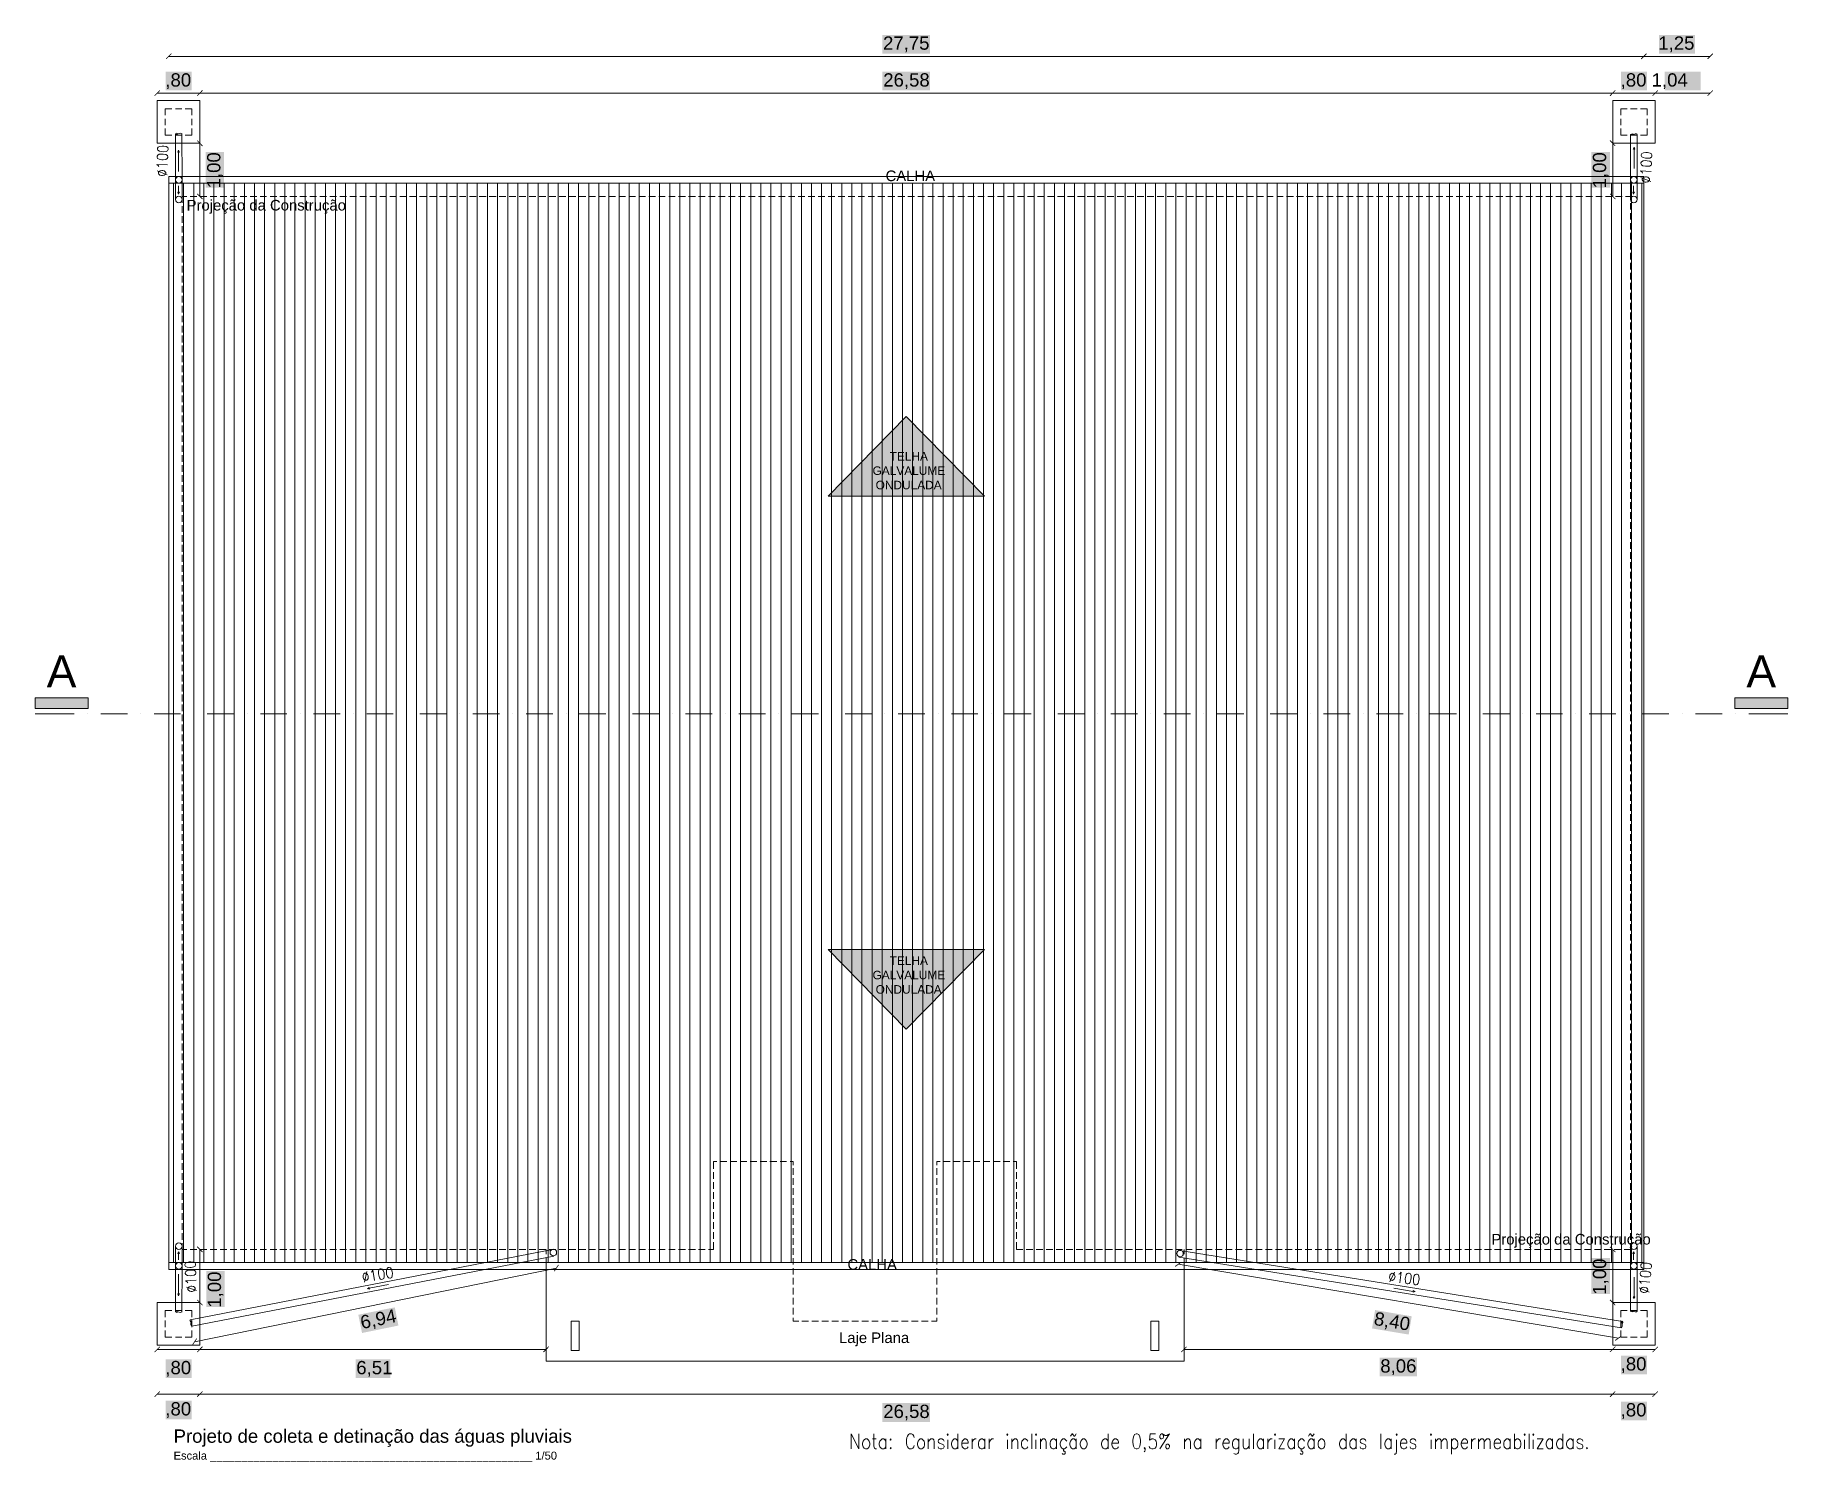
# Model space of a CAD drawing. Header units: millimetres. Extents: x 8 to 69.8, y -142.7 to -115.9.
# Drawn here: x 7.97 to 40.95, y -142.71 to -115.88 of the extents above; entities that cross this region are included whole.
import ezdxf

# ---------------------------------------------------------------- set-up
doc = ezdxf.new("R2010")
doc.units = ezdxf.units.MM
for name, color, linetype in [('PDF_0', 7, 'Continuous'), ('PDF_04-DETALHE', 7, 'Continuous'), ('PDF_A_Texto', 7, 'Continuous'), ('PDF_Text', 7, 'Continuous')]:
    doc.layers.add(name, color=color, linetype=linetype)
for name, color, linetype, true_color in [('PDF_13-CORTE', 7, 'Continuous', 0x7d7d7d), ('PDF_19-COBERTA', 7, 'Continuous', 0x7d7d7d), ('PDF_A-PROJEÇÃO', 7, 'Continuous', 0x7d7d7d), ('PDF_A_Cotas', 7, 'Continuous', 0xffffff), ('PDF_A_PLUVIAL', 7, 'Continuous', 0x2491ff), ('PDF_IND_FLUXO', 7, 'Continuous', 0xffffff)]:
    doc.layers.add(name, color=color, linetype=linetype, true_color=true_color)
doc.styles.add('PDF Arial', font='arial.ttf')

msp = doc.modelspace()

# ---------------------------------------------------------------- texts
at = {"insert": (10.577, -142.098), "char_height": 0.25, "attachment_point": 1}
msp.add_mtext_dynamic_manual_height_columns('{\\fArial|b0|i0|c0|p34;Projeto de coleta e detinação das águas pluviais\\P\\H0.6x;Escala ____________________________________________________ 1/50}', width=7.49862, gutter_width=12.5, heights=[0.961], dxfattribs=at)
at = {"layer": 'PDF_Text', "char_height": 0.25, "attachment_point": 7, "style": 'PDF Arial'}
for s, insert in [('27,75', (23.923, -116.198)), ('1,25', (38.507, -116.198)), (',80', (10.422, -116.891)), ('26,58', (23.927, -116.891)), (',80 1,04', (37.799, -116.891)), ('8,06', (33.277, -141.075)), (',80', (37.799, -141.036)), (',80', (10.422, -141.106)), ('6,51', (14.014, -141.106)), (',80', (10.422, -141.881)), ('26,58', (23.927, -141.929)), (',80', (37.799, -141.9))]:
    msp.add_mtext(s, dxfattribs=dict(at, insert=insert))
for s, insert, rotation in [('1,00', (11.504, -118.759), 90), ('1,00', (37.572, -118.759), 90), ('1,00', (11.516, -139.808), 90), ('1,00', (37.572, -139.563), 90), ('6,94', (14.128, -140.256), 11.5743), ('8,40', (33.136, -140.174), 350.3157)]:
    msp.add_mtext(s, dxfattribs=dict(at, insert=insert, rotation=rotation))
at = {"layer": 'PDF_Text', "color": 150, "true_color": 0x2491ff, "char_height": 0.2, "attachment_point": 7, "style": 'PDF Arial'}
for insert in [(23.971, -118.626), (23.253, -139.097)]:
    msp.add_mtext('CALHA', dxfattribs=dict(at, insert=insert))
at = {"layer": 'PDF_Text', "color": 8, "true_color": 0x7d7d7d, "attachment_point": 7, "style": 'PDF Arial'}
for s, insert, char_height in [('Projeção da Construção', (10.822, -119.237), 0.20002), ('TELHA', (24.047, -123.878), 0.16), ('GALVALUME', (23.726, -124.15), 0.16), ('ONDULADA', (23.784, -124.42), 0.16), ('A', (8.19, -128.142), 0.6), ('A', (40.164, -128.142), 0.6), ('TELHA', (24.047, -133.362), 0.16), ('GALVALUME', (23.726, -133.635), 0.16), ('ONDULADA', (23.784, -133.905), 0.16), ('Projeção da Construção', (35.367, -138.682), 0.20002), ('Laje Plana', (23.095, -140.533), 0.2)]:
    msp.add_mtext(s, dxfattribs=dict(at, insert=insert, char_height=char_height))

# ---------------------------------------------------------------- linework, layer by layer
at = {"layer": 'PDF_0', "transparency": 33554559}
for points in [[(10.53, -116.219), (10.441, -116.33), (10.429, -116.32)], [(10.54, -116.231), (10.53, -116.219), (10.441, -116.33)], [(38.18, -116.32), (38.19, -116.33), (38.278, -116.219)], [(38.278, -116.219), (38.19, -116.33), (38.18, -116.32)], [(38.19, -116.33), (38.278, -116.219), (38.291, -116.231)], [(38.291, -116.231), (38.278, -116.219), (38.19, -116.33)], [(39.428, -116.32), (39.441, -116.33), (39.529, -116.219)], [(39.441, -116.33), (39.529, -116.219), (39.539, -116.231)]]:
    msp.add_solid(points, dxfattribs=at)
at = {"layer": 'PDF_04-DETALHE', "lineweight": 0}
msp.add_lwpolyline([(10.486, -116.276), (38.234, -116.276), (39.485, -116.276)], dxfattribs=at)
at = {"layer": 'PDF_04-DETALHE', "color": 7, "true_color": 0xffffff, "transparency": 33554559}
for points in [[(23.911, -115.876), (23.911, -116.225), (24.809, -115.876)], [(23.911, -116.225), (24.809, -115.876), (24.809, -116.225)], [(38.52, -115.876), (38.52, -116.225), (39.199, -115.876)], [(38.52, -116.225), (39.199, -115.876), (39.199, -116.225)]]:
    msp.add_solid(points, dxfattribs=at)
at = {"layer": 'PDF_04-DETALHE', "transparency": 33554559}
for points in [[(10.314, -116.911), (10.226, -117.022), (10.216, -117.013)], [(10.327, -116.92), (10.314, -116.911), (10.226, -117.022)], [(11.115, -116.911), (11.026, -117.022), (11.016, -117.013)], [(11.016, -117.013), (11.026, -117.022), (11.115, -116.911)], [(11.127, -116.92), (11.115, -116.911), (11.026, -117.022)], [(11.026, -117.022), (11.115, -116.911), (11.127, -116.92)], [(37.593, -117.013), (37.605, -117.022), (37.694, -116.911)], [(37.694, -116.911), (37.605, -117.022), (37.593, -117.013)], [(37.605, -117.022), (37.694, -116.911), (37.704, -116.92)], [(37.704, -116.92), (37.694, -116.911), (37.605, -117.022)], [(38.393, -117.013), (38.405, -117.022), (38.494, -116.911)], [(38.494, -116.911), (38.405, -117.022), (38.393, -117.013)], [(38.405, -117.022), (38.494, -116.911), (38.504, -116.92)], [(38.504, -116.92), (38.494, -116.911), (38.405, -117.022)], [(39.428, -117.013), (39.441, -117.022), (39.529, -116.911)], [(39.441, -117.022), (39.529, -116.911), (39.539, -116.92)], [(11.127, -117.956), (11.016, -117.864), (11.026, -117.854)], [(11.115, -117.966), (11.127, -117.956), (11.016, -117.864)], [(37.704, -117.956), (37.593, -117.864), (37.605, -117.854)], [(37.694, -117.966), (37.704, -117.956), (37.593, -117.864)], [(11.026, -118.855), (11.016, -118.864), (11.127, -118.953)], [(11.016, -118.864), (11.127, -118.953), (11.115, -118.966)], [(37.605, -118.855), (37.593, -118.864), (37.704, -118.953)], [(37.593, -118.864), (37.704, -118.953), (37.694, -118.966)], [(11.127, -138.757), (11.016, -138.668), (11.026, -138.655)], [(11.115, -138.766), (11.127, -138.757), (11.016, -138.668)], [(37.704, -138.757), (37.593, -138.668), (37.605, -138.655)], [(37.694, -138.766), (37.704, -138.757), (37.593, -138.668)], [(17.732, -139.119), (17.744, -139.128), (17.811, -139.001)], [(17.744, -139.128), (17.811, -139.001), (17.824, -139.008)], [(29.528, -138.944), (29.423, -139.039), (29.413, -139.027)], [(29.537, -138.957), (29.528, -138.944), (29.423, -139.039)], [(11.026, -139.655), (11.016, -139.668), (11.127, -139.757)], [(11.016, -139.668), (11.127, -139.757), (11.115, -139.766)], [(37.605, -139.655), (37.593, -139.668), (37.704, -139.757)], [(37.593, -139.668), (37.704, -139.757), (37.694, -139.766)], [(11.007, -140.386), (10.94, -140.509), (10.927, -140.503)], [(11.019, -140.392), (11.007, -140.386), (10.94, -140.509)], [(37.691, -140.417), (37.701, -140.43), (37.808, -140.335)], [(37.701, -140.43), (37.808, -140.335), (37.815, -140.348)], [(10.314, -140.536), (10.226, -140.647), (10.216, -140.638)], [(10.327, -140.546), (10.314, -140.536), (10.226, -140.647)], [(11.115, -140.536), (11.026, -140.647), (11.016, -140.638)], [(11.016, -140.638), (11.026, -140.647), (11.115, -140.536)], [(11.127, -140.546), (11.115, -140.536), (11.026, -140.647)], [(11.026, -140.647), (11.115, -140.536), (11.127, -140.546)], [(17.528, -140.638), (17.541, -140.647), (17.63, -140.536)], [(17.541, -140.647), (17.63, -140.536), (17.64, -140.546)], [(29.629, -140.536), (29.54, -140.647), (29.531, -140.638)], [(29.639, -140.546), (29.629, -140.536), (29.54, -140.647)], [(37.593, -140.638), (37.605, -140.647), (37.694, -140.536)], [(37.694, -140.536), (37.605, -140.647), (37.593, -140.638)], [(37.605, -140.647), (37.694, -140.536), (37.704, -140.546)], [(37.704, -140.546), (37.694, -140.536), (37.605, -140.647)], [(38.393, -140.638), (38.405, -140.647), (38.494, -140.536)], [(38.405, -140.647), (38.494, -140.536), (38.504, -140.546)], [(10.314, -141.378), (10.226, -141.489), (10.216, -141.476)], [(10.327, -141.387), (10.314, -141.378), (10.226, -141.489)], [(11.115, -141.378), (11.026, -141.489), (11.016, -141.476)], [(11.016, -141.476), (11.026, -141.489), (11.115, -141.378)], [(11.127, -141.387), (11.115, -141.378), (11.026, -141.489)], [(11.026, -141.489), (11.115, -141.378), (11.127, -141.387)], [(37.593, -141.476), (37.605, -141.489), (37.694, -141.378)], [(37.694, -141.378), (37.605, -141.489), (37.593, -141.476)], [(37.605, -141.489), (37.694, -141.378), (37.704, -141.387)], [(37.704, -141.387), (37.694, -141.378), (37.605, -141.489)], [(38.393, -141.476), (38.405, -141.489), (38.494, -141.378)], [(38.405, -141.489), (38.494, -141.378), (38.504, -141.387)]]:
    msp.add_solid(points, dxfattribs=at)
at = {"layer": 'PDF_13-CORTE', "lineweight": 0}
for points in [[(10.486, -118.661), (38.234, -118.661), (38.234, -138.96), (10.486, -138.96)], [(7.971, -128.539), (8.971, -128.539), (8.971, -128.339), (7.971, -128.339)], [(39.945, -128.539), (40.946, -128.539), (40.946, -128.339), (39.945, -128.339)], [(18.208, -140.611), (18.208, -140.062), (18.059, -140.062), (18.059, -140.611)], [(29.112, -140.611), (29.112, -140.062), (28.962, -140.062), (28.962, -140.611)]]:
    msp.add_lwpolyline(points, close=True, dxfattribs=at)
for points in [[(8.708, -128.641), (7.971, -128.641)], [(8.959, -128.641), (8.959, -128.641)], [(9.708, -128.641), (9.209, -128.641)], [(9.959, -128.641), (9.959, -128.641)], [(10.708, -128.641), (10.21, -128.641)], [(10.959, -128.641), (10.959, -128.641)], [(11.708, -128.641), (11.21, -128.641)], [(11.959, -128.641), (11.959, -128.641)], [(12.709, -128.641), (12.21, -128.641)], [(12.959, -128.641), (12.959, -128.641)], [(13.709, -128.641), (13.21, -128.641)], [(13.96, -128.641), (13.96, -128.641)], [(14.709, -128.641), (14.21, -128.641)], [(14.96, -128.641), (14.96, -128.641)], [(15.709, -128.641), (15.207, -128.641)], [(15.96, -128.641), (15.96, -128.641)], [(16.709, -128.641), (16.208, -128.641)], [(16.96, -128.641), (16.96, -128.641)], [(17.709, -128.641), (17.208, -128.641)], [(17.96, -128.641), (17.96, -128.641)], [(18.71, -128.641), (18.208, -128.641)], [(18.957, -128.641), (18.957, -128.641)], [(19.71, -128.641), (19.208, -128.641)], [(19.958, -128.641), (19.958, -128.641)], [(20.71, -128.641), (20.208, -128.641)], [(20.958, -128.641), (20.958, -128.641)], [(21.71, -128.641), (21.209, -128.641)], [(21.958, -128.641), (21.958, -128.641)], [(22.707, -128.641), (22.209, -128.641)], [(22.958, -128.641), (22.958, -128.641)], [(23.707, -128.641), (23.209, -128.641)], [(23.958, -128.641), (23.958, -128.641)], [(24.708, -128.641), (24.209, -128.641)], [(24.958, -128.641), (24.958, -128.641)], [(25.708, -128.641), (25.209, -128.641)], [(25.959, -128.641), (25.959, -128.641)], [(26.708, -128.641), (26.209, -128.641)], [(26.959, -128.641), (26.959, -128.641)], [(27.708, -128.641), (27.21, -128.641)], [(27.959, -128.641), (27.959, -128.641)], [(28.708, -128.641), (28.21, -128.641)], [(28.959, -128.641), (28.959, -128.641)], [(29.709, -128.641), (29.207, -128.641)], [(29.959, -128.641), (29.959, -128.641)], [(30.709, -128.641), (30.207, -128.641)], [(30.96, -128.641), (30.96, -128.641)], [(31.709, -128.641), (31.207, -128.641)], [(31.96, -128.641), (31.96, -128.641)], [(32.709, -128.641), (32.207, -128.641)], [(32.957, -128.641), (32.957, -128.641)], [(33.709, -128.641), (33.208, -128.641)], [(33.957, -128.641), (33.957, -128.641)], [(34.71, -128.641), (34.208, -128.641)], [(34.957, -128.641), (34.957, -128.641)], [(35.71, -128.641), (35.208, -128.641)], [(35.957, -128.641), (35.957, -128.641)], [(36.707, -128.641), (36.208, -128.641)], [(36.958, -128.641), (36.958, -128.641)], [(37.707, -128.641), (37.208, -128.641)], [(37.958, -128.641), (37.958, -128.641)], [(38.707, -128.641), (38.209, -128.641)], [(38.958, -128.641), (38.958, -128.641)], [(39.707, -128.641), (39.209, -128.641)], [(39.958, -128.641), (39.958, -128.641)], [(40.946, -128.641), (40.209, -128.641)]]:
    msp.add_lwpolyline(points, dxfattribs=at)
at = {"layer": 'PDF_13-CORTE', "color": 7, "lineweight": 0}
msp.add_lwpolyline([(17.586, -138.96), (17.586, -140.811), (29.585, -140.811), (29.585, -138.96)], dxfattribs=at)
at = {"layer": 'PDF_13-CORTE', "transparency": 33554559}
for points in [[(8.971, -128.339), (7.971, -128.339), (8.971, -128.539)], [(7.971, -128.339), (8.971, -128.539), (7.971, -128.539)], [(40.946, -128.339), (39.945, -128.339), (40.946, -128.539)], [(39.945, -128.339), (40.946, -128.539), (39.945, -128.539)]]:
    msp.add_solid(points, dxfattribs=at)
at = {"layer": 'PDF_19-COBERTA', "lineweight": 0}
for points in [[(10.575, -118.661), (10.575, -138.96)], [(10.765, -118.661), (10.765, -138.96)], [(10.956, -118.661), (10.956, -138.96)], [(11.146, -118.661), (11.146, -138.96)], [(11.337, -118.661), (11.337, -138.96)], [(11.527, -118.661), (11.527, -138.96)], [(11.718, -118.661), (11.718, -138.96)], [(11.908, -118.661), (11.908, -138.96)], [(12.099, -118.661), (12.099, -138.96)], [(12.289, -118.661), (12.289, -138.96)], [(12.48, -118.661), (12.48, -138.96)], [(12.67, -118.661), (12.67, -138.96)], [(12.861, -118.661), (12.861, -138.96)], [(13.051, -118.661), (13.051, -138.96)], [(13.242, -118.661), (13.242, -138.96)], [(13.432, -118.661), (13.432, -138.96)], [(13.623, -118.661), (13.623, -138.96)], [(13.814, -118.661), (13.814, -138.96)], [(14.004, -118.661), (14.004, -138.96)], [(14.195, -118.661), (14.195, -138.96)], [(14.385, -118.661), (14.385, -138.96)], [(14.576, -118.661), (14.576, -138.96)], [(14.766, -118.661), (14.766, -138.96)], [(14.957, -118.661), (14.957, -138.96)], [(15.147, -118.661), (15.147, -138.96)], [(15.338, -118.661), (15.338, -138.96)], [(15.528, -118.661), (15.528, -138.96)], [(15.719, -118.661), (15.719, -138.96)], [(15.909, -118.661), (15.909, -138.96)], [(16.1, -118.661), (16.1, -138.96)], [(16.29, -118.661), (16.29, -138.96)], [(16.481, -118.661), (16.481, -138.96)], [(16.671, -118.661), (16.671, -138.96)], [(16.862, -118.661), (16.862, -138.96)], [(17.052, -118.661), (17.052, -138.96)], [(17.243, -118.661), (17.243, -138.96)], [(17.433, -118.661), (17.433, -138.96)], [(17.624, -118.661), (17.624, -138.96)], [(17.814, -118.661), (17.814, -138.96)], [(18.005, -118.661), (18.005, -138.96)], [(18.195, -118.661), (18.195, -138.96)], [(18.386, -118.661), (18.386, -138.96)], [(18.576, -118.661), (18.576, -138.96)], [(18.767, -118.661), (18.767, -138.96)], [(18.957, -118.661), (18.957, -138.96)], [(19.148, -118.661), (19.148, -138.96)], [(19.338, -118.661), (19.338, -138.96)], [(19.529, -118.661), (19.529, -138.96)], [(19.719, -118.661), (19.719, -138.96)], [(19.91, -118.661), (19.91, -138.96)], [(20.1, -118.661), (20.1, -138.96)], [(20.291, -118.661), (20.291, -138.96)], [(20.481, -118.661), (20.481, -138.96)], [(20.672, -118.661), (20.672, -138.96)], [(20.862, -118.661), (20.862, -138.96)], [(21.053, -118.661), (21.053, -138.96)], [(21.243, -118.661), (21.243, -138.96)], [(21.434, -118.661), (21.434, -138.96)], [(21.625, -118.661), (21.625, -138.96)], [(21.815, -118.661), (21.815, -138.96)], [(22.006, -118.661), (22.006, -138.96)], [(22.196, -118.661), (22.196, -138.96)], [(22.387, -118.661), (22.387, -138.96)], [(22.577, -118.661), (22.577, -138.96)], [(22.768, -118.661), (22.768, -138.96)], [(22.955, -118.661), (22.955, -138.96)], [(23.145, -118.661), (23.145, -138.96)], [(23.336, -118.661), (23.336, -138.96)], [(23.526, -118.661), (23.526, -138.96)], [(23.717, -118.661), (23.717, -138.96)], [(23.907, -118.661), (23.907, -138.96)], [(24.098, -118.661), (24.098, -138.96)], [(24.288, -118.661), (24.288, -138.96)], [(24.479, -118.661), (24.479, -138.96)], [(24.67, -118.661), (24.67, -138.96)], [(24.86, -118.661), (24.86, -138.96)], [(25.051, -118.661), (25.051, -138.96)], [(25.241, -118.661), (25.241, -138.96)], [(25.432, -118.661), (25.432, -138.96)], [(25.622, -118.661), (25.622, -138.96)], [(25.813, -118.661), (25.813, -138.96)], [(26.003, -118.661), (26.003, -138.96)], [(26.194, -118.661), (26.194, -138.96)], [(26.384, -118.661), (26.384, -138.96)], [(26.575, -118.661), (26.575, -138.96)], [(26.765, -118.661), (26.765, -138.96)], [(26.956, -118.661), (26.956, -138.96)], [(27.146, -118.661), (27.146, -138.96)], [(27.337, -118.661), (27.337, -138.96)], [(27.527, -118.661), (27.527, -138.96)], [(27.718, -118.661), (27.718, -138.96)], [(27.908, -118.661), (27.908, -138.96)], [(28.099, -118.661), (28.099, -138.96)], [(28.289, -118.661), (28.289, -138.96)], [(28.48, -118.661), (28.48, -138.96)], [(28.67, -118.661), (28.67, -138.96)], [(28.861, -118.661), (28.861, -138.96)], [(29.051, -118.661), (29.051, -138.96)], [(29.242, -118.661), (29.242, -138.96)], [(29.432, -118.661), (29.432, -138.96)], [(29.623, -118.661), (29.623, -138.96)], [(29.813, -118.661), (29.813, -138.96)], [(30.004, -118.661), (30.004, -138.96)], [(30.194, -118.661), (30.194, -138.96)], [(30.385, -118.661), (30.385, -138.96)], [(30.575, -118.661), (30.575, -138.96)], [(30.766, -118.661), (30.766, -138.96)], [(30.956, -118.661), (30.956, -138.96)], [(31.147, -118.661), (31.147, -138.96)], [(31.337, -118.661), (31.337, -138.96)], [(31.528, -118.661), (31.528, -138.96)], [(31.718, -118.661), (31.718, -138.96)], [(31.909, -118.661), (31.909, -138.96)], [(32.099, -118.661), (32.099, -138.96)], [(32.29, -118.661), (32.29, -138.96)], [(32.481, -118.661), (32.481, -138.96)], [(32.671, -118.661), (32.671, -138.96)], [(32.862, -118.661), (32.862, -138.96)], [(33.052, -118.661), (33.052, -138.96)], [(33.243, -118.661), (33.243, -138.96)], [(33.433, -118.661), (33.433, -138.96)], [(33.624, -118.661), (33.624, -138.96)], [(33.814, -118.661), (33.814, -138.96)], [(34.005, -118.661), (34.005, -138.96)], [(34.195, -118.661), (34.195, -138.96)], [(34.386, -118.661), (34.386, -138.96)], [(34.576, -118.661), (34.576, -138.96)], [(34.767, -118.661), (34.767, -138.96)], [(34.957, -118.661), (34.957, -138.96)], [(35.148, -118.661), (35.148, -138.96)], [(35.338, -118.661), (35.338, -138.96)], [(35.529, -118.661), (35.529, -138.96)], [(35.719, -118.661), (35.719, -138.96)], [(35.91, -118.661), (35.91, -138.96)], [(36.1, -118.661), (36.1, -138.96)], [(36.291, -118.661), (36.291, -138.96)], [(36.481, -118.661), (36.481, -138.96)], [(36.672, -118.661), (36.672, -138.96)], [(36.862, -118.661), (36.862, -138.96)], [(37.053, -118.661), (37.053, -138.96)], [(37.243, -118.661), (37.243, -138.96)], [(37.434, -118.661), (37.434, -138.96)], [(37.624, -118.661), (37.624, -138.96)], [(37.815, -118.661), (37.815, -138.96)], [(38.005, -118.661), (38.005, -138.96)], [(38.196, -118.661), (38.196, -138.96)]]:
    msp.add_lwpolyline(points, dxfattribs=at)
at = {"layer": 'PDF_A-PROJEÇÃO', "lineweight": 0}
for points in [[(10.737, -119.029), (10.737, -118.909), (10.829, -118.909)], [(10.892, -118.909), (11.016, -118.909)], [(11.08, -118.909), (11.203, -118.909)], [(11.267, -118.909), (11.391, -118.909)], [(11.454, -118.909), (11.578, -118.909)], [(11.642, -118.909), (11.766, -118.909)], [(11.829, -118.909), (11.953, -118.909)], [(12.016, -118.909), (12.14, -118.909)], [(12.204, -118.909), (12.328, -118.909)], [(12.391, -118.909), (12.518, -118.909)], [(12.578, -118.909), (12.705, -118.909)], [(12.766, -118.909), (12.893, -118.909)], [(12.953, -118.909), (13.08, -118.909)], [(13.14, -118.909), (13.267, -118.909)], [(13.328, -118.909), (13.455, -118.909)], [(13.515, -118.909), (13.642, -118.909)], [(13.706, -118.909), (13.829, -118.909)], [(13.893, -118.909), (14.017, -118.909)], [(14.08, -118.909), (14.204, -118.909)], [(14.268, -118.909), (14.391, -118.909)], [(14.455, -118.909), (14.579, -118.909)], [(14.642, -118.909), (14.766, -118.909)], [(14.83, -118.909), (14.953, -118.909)], [(15.017, -118.909), (15.141, -118.909)], [(15.204, -118.909), (15.328, -118.909)], [(15.392, -118.909), (15.515, -118.909)], [(15.579, -118.909), (15.703, -118.909)], [(15.766, -118.909), (15.89, -118.909)], [(15.954, -118.909), (16.077, -118.909)], [(16.141, -118.909), (16.268, -118.909)], [(16.328, -118.909), (16.455, -118.909)], [(16.516, -118.909), (16.643, -118.909)], [(16.703, -118.909), (16.83, -118.909)], [(16.89, -118.909), (17.017, -118.909)], [(17.078, -118.909), (17.205, -118.909)], [(17.265, -118.909), (17.392, -118.909)], [(17.452, -118.909), (17.579, -118.909)], [(17.643, -118.909), (17.767, -118.909)], [(17.83, -118.909), (17.954, -118.909)], [(18.017, -118.909), (18.141, -118.909)], [(18.205, -118.909), (18.329, -118.909)], [(18.392, -118.909), (18.516, -118.909)], [(18.579, -118.909), (18.703, -118.909)], [(18.767, -118.909), (18.891, -118.909)], [(18.954, -118.909), (19.078, -118.909)], [(19.141, -118.909), (19.265, -118.909)], [(19.329, -118.909), (19.453, -118.909)], [(19.516, -118.909), (19.64, -118.909)], [(19.704, -118.909), (19.827, -118.909)], [(19.891, -118.909), (20.015, -118.909)], [(20.078, -118.909), (20.205, -118.909)], [(20.266, -118.909), (20.393, -118.909)], [(20.453, -118.909), (20.58, -118.909)], [(20.64, -118.909), (20.767, -118.909)], [(20.828, -118.909), (20.955, -118.909)], [(21.015, -118.909), (21.142, -118.909)], [(21.202, -118.909), (21.329, -118.909)], [(21.393, -118.909), (21.517, -118.909)], [(21.58, -118.909), (21.704, -118.909)], [(21.767, -118.909), (21.891, -118.909)], [(21.955, -118.909), (22.079, -118.909)], [(22.142, -118.909), (22.266, -118.909)], [(22.329, -118.909), (22.453, -118.909)], [(22.517, -118.909), (22.641, -118.909)], [(22.704, -118.909), (22.828, -118.909)], [(22.891, -118.909), (23.015, -118.909)], [(23.079, -118.909), (23.203, -118.909)], [(23.266, -118.909), (23.39, -118.909)], [(23.453, -118.909), (23.577, -118.909)], [(23.641, -118.909), (23.765, -118.909)], [(23.828, -118.909), (23.955, -118.909)], [(24.015, -118.909), (24.142, -118.909)], [(24.203, -118.909), (24.33, -118.909)], [(24.39, -118.909), (24.517, -118.909)], [(24.577, -118.909), (24.704, -118.909)], [(24.765, -118.909), (24.892, -118.909)], [(24.952, -118.909), (25.079, -118.909)], [(25.143, -118.909), (25.266, -118.909)], [(25.33, -118.909), (25.454, -118.909)], [(25.517, -118.909), (25.641, -118.909)], [(25.705, -118.909), (25.828, -118.909)], [(25.892, -118.909), (26.016, -118.909)], [(26.079, -118.909), (26.203, -118.909)], [(26.267, -118.909), (26.39, -118.909)], [(26.454, -118.909), (26.578, -118.909)], [(26.641, -118.909), (26.765, -118.909)], [(26.829, -118.909), (26.952, -118.909)], [(27.016, -118.909), (27.14, -118.909)], [(27.203, -118.909), (27.327, -118.909)], [(27.391, -118.909), (27.514, -118.909)], [(27.578, -118.909), (27.705, -118.909)], [(27.765, -118.909), (27.892, -118.909)], [(27.953, -118.909), (28.08, -118.909)], [(28.14, -118.909), (28.267, -118.909)], [(28.327, -118.909), (28.454, -118.909)], [(28.515, -118.909), (28.642, -118.909)], [(28.702, -118.909), (28.829, -118.909)], [(28.889, -118.909), (29.016, -118.909)], [(29.08, -118.909), (29.204, -118.909)], [(29.267, -118.909), (29.391, -118.909)], [(29.455, -118.909), (29.578, -118.909)], [(29.642, -118.909), (29.766, -118.909)], [(29.829, -118.909), (29.953, -118.909)], [(30.017, -118.909), (30.14, -118.909)], [(30.204, -118.909), (30.328, -118.909)], [(30.391, -118.909), (30.515, -118.909)], [(30.579, -118.909), (30.702, -118.909)], [(30.766, -118.909), (30.89, -118.909)], [(30.953, -118.909), (31.077, -118.909)], [(31.141, -118.909), (31.264, -118.909)], [(31.328, -118.909), (31.452, -118.909)], [(31.515, -118.909), (31.642, -118.909)], [(31.703, -118.909), (31.83, -118.909)], [(31.89, -118.909), (32.017, -118.909)], [(32.077, -118.909), (32.204, -118.909)], [(32.265, -118.909), (32.392, -118.909)], [(32.452, -118.909), (32.579, -118.909)], [(32.639, -118.909), (32.766, -118.909)], [(32.83, -118.909), (32.954, -118.909)], [(33.017, -118.909), (33.141, -118.909)], [(33.204, -118.909), (33.328, -118.909)], [(33.392, -118.909), (33.516, -118.909)], [(33.579, -118.909), (33.703, -118.909)], [(33.766, -118.909), (33.89, -118.909)], [(33.954, -118.909), (34.078, -118.909)], [(34.141, -118.909), (34.265, -118.909)], [(34.328, -118.909), (34.452, -118.909)], [(34.516, -118.909), (34.64, -118.909)], [(34.703, -118.909), (34.827, -118.909)], [(34.89, -118.909), (35.014, -118.909)], [(35.078, -118.909), (35.202, -118.909)], [(35.265, -118.909), (35.392, -118.909)], [(35.452, -118.909), (35.58, -118.909)], [(35.64, -118.909), (35.767, -118.909)], [(35.827, -118.909), (35.954, -118.909)], [(36.015, -118.909), (36.142, -118.909)], [(36.202, -118.909), (36.329, -118.909)], [(36.389, -118.909), (36.516, -118.909)], [(36.58, -118.909), (36.704, -118.909)], [(36.767, -118.909), (36.891, -118.909)], [(36.954, -118.909), (37.078, -118.909)], [(37.142, -118.909), (37.266, -118.909)], [(37.329, -118.909), (37.453, -118.909)], [(37.516, -118.909), (37.64, -118.909)], [(37.704, -118.909), (37.828, -118.909)], [(37.891, -118.909), (37.983, -118.909), (37.983, -118.972)], [(37.983, -118.909), (37.983, -118.909)], [(37.983, -119.036), (37.983, -119.159)], [(10.737, -119.217), (10.737, -119.093)], [(10.737, -119.404), (10.737, -119.28)], [(37.983, -119.223), (37.983, -119.347)], [(10.737, -119.591), (10.737, -119.467)], [(10.737, -119.779), (10.737, -119.655)], [(37.983, -119.41), (37.983, -119.534)], [(37.983, -119.598), (37.983, -119.721)], [(10.737, -119.966), (10.737, -119.842)], [(37.983, -119.785), (37.983, -119.909)], [(37.983, -119.972), (37.983, -120.096)], [(10.737, -120.153), (10.737, -120.029)], [(10.737, -120.341), (10.737, -120.217)], [(37.983, -120.16), (37.983, -120.283)], [(37.983, -120.347), (37.983, -120.474)], [(10.737, -120.528), (10.737, -120.404)], [(10.737, -120.715), (10.737, -120.591)], [(37.983, -120.534), (37.983, -120.661)], [(10.737, -120.903), (10.737, -120.779)], [(10.737, -121.09), (10.737, -120.966)], [(37.983, -120.722), (37.983, -120.849)], [(37.983, -120.909), (37.983, -121.036)], [(10.737, -121.277), (10.737, -121.153)], [(10.737, -121.468), (10.737, -121.341)], [(37.983, -121.096), (37.983, -121.223)], [(37.983, -121.284), (37.983, -121.411)], [(10.737, -121.655), (10.737, -121.528)], [(37.983, -121.474), (37.983, -121.598)], [(37.983, -121.661), (37.983, -121.785)], [(10.737, -121.842), (10.737, -121.715)], [(10.737, -122.03), (10.737, -121.903)], [(37.983, -121.849), (37.983, -121.973)], [(10.737, -122.217), (10.737, -122.09)], [(10.737, -122.404), (10.737, -122.277)], [(37.983, -122.036), (37.983, -122.16)], [(37.983, -122.223), (37.983, -122.347)], [(10.737, -122.592), (10.737, -122.468)], [(10.737, -122.779), (10.737, -122.655)], [(37.983, -122.411), (37.983, -122.535)], [(37.983, -122.598), (37.983, -122.722)], [(10.737, -122.966), (10.737, -122.843)], [(37.983, -122.785), (37.983, -122.909)], [(37.983, -122.973), (37.983, -123.097)], [(10.737, -123.154), (10.737, -123.03)], [(10.737, -123.341), (10.737, -123.217)], [(37.983, -123.16), (37.983, -123.284)], [(10.737, -123.528), (10.737, -123.405)], [(10.737, -123.716), (10.737, -123.592)], [(37.983, -123.347), (37.983, -123.471)], [(37.983, -123.535), (37.983, -123.662)], [(10.737, -123.903), (10.737, -123.779)], [(10.737, -124.09), (10.737, -123.967)], [(37.983, -123.722), (37.983, -123.849)], [(37.983, -123.909), (37.983, -124.036)], [(10.737, -124.278), (10.737, -124.154)], [(37.983, -124.097), (37.983, -124.224)], [(37.983, -124.284), (37.983, -124.411)], [(10.737, -124.465), (10.737, -124.341)], [(10.737, -124.652), (10.737, -124.529)], [(37.983, -124.472), (37.983, -124.599)], [(10.737, -124.843), (10.737, -124.716)], [(10.737, -125.03), (10.737, -124.903)], [(37.983, -124.659), (37.983, -124.786)], [(37.983, -124.849), (37.983, -124.973)], [(10.737, -125.218), (10.737, -125.091)], [(10.737, -125.405), (10.737, -125.278)], [(37.983, -125.037), (37.983, -125.161)], [(37.983, -125.224), (37.983, -125.348)], [(10.737, -125.592), (10.737, -125.465)], [(37.983, -125.411), (37.983, -125.535)], [(37.983, -125.599), (37.983, -125.723)], [(10.737, -125.78), (10.737, -125.653)], [(10.737, -125.967), (10.737, -125.843)], [(37.983, -125.786), (37.983, -125.91)], [(10.737, -126.154), (10.737, -126.031)], [(10.737, -126.342), (10.737, -126.218)], [(37.983, -125.973), (37.983, -126.097)], [(37.983, -126.161), (37.983, -126.285)], [(10.737, -126.529), (10.737, -126.405)], [(10.737, -126.716), (10.737, -126.593)], [(37.983, -126.348), (37.983, -126.472)], [(37.983, -126.535), (37.983, -126.659)], [(10.737, -126.904), (10.737, -126.78)], [(37.983, -126.723), (37.983, -126.847)], [(37.983, -126.91), (37.983, -127.037)], [(10.737, -127.091), (10.737, -126.967)], [(10.737, -127.278), (10.737, -127.155)], [(37.983, -127.097), (37.983, -127.224)], [(10.737, -127.466), (10.737, -127.342)], [(10.737, -127.653), (10.737, -127.529)], [(37.983, -127.285), (37.983, -127.412)], [(37.983, -127.472), (37.983, -127.599)], [(10.737, -127.84), (10.737, -127.717)], [(10.737, -128.031), (10.737, -127.904)], [(37.983, -127.659), (37.983, -127.786)], [(37.983, -127.847), (37.983, -127.91), (37.983, -128.031)], [(10.737, -128.218), (10.737, -128.091)], [(37.983, -128.091), (37.983, -128.218)], [(10.737, -128.406), (10.737, -128.279)], [(10.737, -128.593), (10.737, -128.466)], [(37.983, -128.279), (37.983, -128.406)], [(37.983, -128.466), (37.983, -128.593)], [(10.737, -128.78), (10.737, -128.653)], [(10.737, -128.968), (10.737, -128.841)], [(37.983, -128.653), (37.983, -128.78)], [(37.983, -128.841), (37.983, -128.968)], [(10.737, -129.155), (10.737, -129.028)], [(10.737, -129.342), (10.737, -129.218)], [(37.983, -129.028), (37.983, -129.155)], [(37.983, -129.218), (37.983, -129.342)], [(10.737, -129.53), (10.737, -129.406)], [(37.983, -129.406), (37.983, -129.53)], [(10.737, -129.717), (10.737, -129.593)], [(10.737, -129.904), (10.737, -129.78)], [(37.983, -129.593), (37.983, -129.717)], [(37.983, -129.78), (37.983, -129.904)], [(10.737, -130.092), (10.737, -129.968)], [(10.737, -130.279), (10.737, -130.155)], [(37.983, -129.968), (37.983, -130.092)], [(37.983, -130.155), (37.983, -130.279)], [(10.737, -130.466), (10.737, -130.342)], [(10.737, -130.654), (10.737, -130.53)], [(37.983, -130.342), (37.983, -130.466)], [(37.983, -130.53), (37.983, -130.654)], [(10.737, -130.841), (10.737, -130.717)], [(10.737, -131.028), (10.737, -130.904)], [(37.983, -130.717), (37.983, -130.841)], [(37.983, -130.904), (37.983, -131.028)], [(10.737, -131.216), (10.737, -131.092)], [(37.983, -131.092), (37.983, -131.216)], [(10.737, -131.406), (10.737, -131.279)], [(10.737, -131.593), (10.737, -131.466)], [(37.983, -131.279), (37.983, -131.406)], [(37.983, -131.466), (37.983, -131.593)], [(10.737, -131.781), (10.737, -131.654)], [(10.737, -131.968), (10.737, -131.841)], [(37.983, -131.654), (37.983, -131.781)], [(37.983, -131.841), (37.983, -131.968)], [(10.737, -132.155), (10.737, -132.028)], [(10.737, -132.343), (10.737, -132.216)], [(37.983, -132.028), (37.983, -132.155)], [(37.983, -132.216), (37.983, -132.343)], [(10.737, -132.53), (10.737, -132.403)], [(37.983, -132.403), (37.983, -132.53)], [(10.737, -132.717), (10.737, -132.594)], [(10.737, -132.905), (10.737, -132.781)], [(37.983, -132.594), (37.983, -132.717)], [(37.983, -132.781), (37.983, -132.905)], [(10.737, -133.092), (10.737, -132.968)], [(10.737, -133.28), (10.737, -133.156)], [(37.983, -132.968), (37.983, -133.092)], [(37.983, -133.156), (37.983, -133.28)], [(10.737, -133.467), (10.737, -133.343)], [(10.737, -133.654), (10.737, -133.53)], [(37.983, -133.343), (37.983, -133.467)], [(37.983, -133.53), (37.983, -133.654)], [(10.737, -133.842), (10.737, -133.718)], [(37.983, -133.718), (37.983, -133.842)], [(10.737, -134.029), (10.737, -133.905)], [(10.737, -134.216), (10.737, -134.092)], [(37.983, -133.905), (37.983, -134.029)], [(37.983, -134.092), (37.983, -134.216)], [(10.737, -134.404), (10.737, -134.28)], [(10.737, -134.591), (10.737, -134.467)], [(37.983, -134.28), (37.983, -134.404)], [(37.983, -134.467), (37.983, -134.591)], [(10.737, -134.781), (10.737, -134.654)], [(10.737, -134.969), (10.737, -134.842)], [(37.983, -134.654), (37.983, -134.781)], [(37.983, -134.842), (37.983, -134.969)], [(10.737, -135.156), (10.737, -135.029)], [(37.983, -135.029), (37.983, -135.156)], [(10.737, -135.343), (10.737, -135.216)], [(10.737, -135.531), (10.737, -135.404)], [(37.983, -135.216), (37.983, -135.343)], [(37.983, -135.404), (37.983, -135.531)], [(10.737, -135.718), (10.737, -135.591)], [(10.737, -135.905), (10.737, -135.778)], [(37.983, -135.591), (37.983, -135.718)], [(37.983, -135.778), (37.983, -135.905)], [(10.737, -136.093), (10.737, -135.969)], [(10.737, -136.28), (10.737, -136.156)], [(37.983, -135.969), (37.983, -136.093)], [(37.983, -136.156), (37.983, -136.28)], [(10.737, -136.467), (10.737, -136.344)], [(37.983, -136.344), (37.983, -136.467)], [(10.737, -136.655), (10.737, -136.531)], [(10.737, -136.842), (10.737, -136.718)], [(37.983, -136.531), (37.983, -136.655)], [(37.983, -136.718), (37.983, -136.842)], [(10.737, -137.029), (10.737, -136.906)], [(10.737, -137.217), (10.737, -137.093)], [(20.735, -137.198), (20.735, -137.061), (20.799, -137.061)], [(20.859, -137.061), (20.986, -137.061)], [(21.047, -137.061), (21.174, -137.061)], [(21.234, -137.061), (21.361, -137.061)], [(21.421, -137.061), (21.548, -137.061)], [(21.609, -137.061), (21.736, -137.061)], [(21.796, -137.061), (21.923, -137.061)], [(21.986, -137.061), (22.11, -137.061)], [(22.174, -137.061), (22.234, -137.061), (22.234, -137.125)], [(24.936, -137.125), (24.936, -137.061), (24.997, -137.061)], [(25.06, -137.061), (25.184, -137.061)], [(25.247, -137.061), (25.371, -137.061)], [(25.435, -137.061), (25.559, -137.061)], [(25.622, -137.061), (25.746, -137.061)], [(25.809, -137.061), (25.933, -137.061)], [(25.997, -137.061), (26.124, -137.061)], [(26.184, -137.061), (26.311, -137.061)], [(26.371, -137.061), (26.435, -137.061), (26.435, -137.198)], [(37.983, -136.906), (37.983, -137.029)], [(37.983, -137.093), (37.983, -137.217)], [(10.737, -137.404), (10.737, -137.28)], [(10.737, -137.591), (10.737, -137.468)], [(20.735, -137.385), (20.735, -137.261)], [(20.735, -137.572), (20.735, -137.449)], [(22.234, -137.185), (22.234, -137.312)], [(22.234, -137.372), (22.234, -137.499)], [(24.936, -137.312), (24.936, -137.185)], [(24.936, -137.499), (24.936, -137.372)], [(26.435, -137.261), (26.435, -137.385)], [(26.435, -137.449), (26.435, -137.572)], [(37.983, -137.28), (37.983, -137.404)], [(37.983, -137.468), (37.983, -137.591)], [(10.737, -137.779), (10.737, -137.655)], [(20.735, -137.763), (20.735, -137.636)], [(20.735, -137.95), (20.735, -137.823)], [(22.234, -137.563), (22.234, -137.687)], [(22.234, -137.75), (22.234, -137.874)], [(24.936, -137.687), (24.936, -137.563)], [(24.936, -137.874), (24.936, -137.75)], [(26.435, -137.636), (26.435, -137.763)], [(26.435, -137.823), (26.435, -137.95)], [(37.983, -137.655), (37.983, -137.779)], [(10.737, -137.966), (10.737, -137.842)], [(10.737, -138.157), (10.737, -138.03)], [(20.735, -138.138), (20.735, -138.011)], [(22.234, -137.938), (22.234, -138.061)], [(22.234, -138.125), (22.234, -138.249)], [(24.936, -138.061), (24.936, -137.938)], [(24.936, -138.249), (24.936, -138.125)], [(26.435, -138.011), (26.435, -138.138)], [(37.983, -137.842), (37.983, -137.966)], [(37.983, -138.03), (37.983, -138.157)], [(10.737, -138.344), (10.737, -138.217)], [(10.737, -138.531), (10.737, -138.404)], [(20.735, -138.325), (20.735, -138.198)], [(20.735, -138.512), (20.735, -138.385)], [(22.234, -138.312), (22.234, -138.436)], [(24.936, -138.436), (24.936, -138.312)], [(26.435, -138.198), (26.435, -138.325)], [(26.435, -138.385), (26.435, -138.512)], [(37.983, -138.217), (37.983, -138.344)], [(37.983, -138.404), (37.983, -138.531)], [(10.829, -138.712), (10.737, -138.712), (10.737, -138.592)], [(11.016, -138.712), (10.892, -138.712)], [(11.203, -138.712), (11.08, -138.712)], [(11.391, -138.712), (11.267, -138.712)], [(11.578, -138.712), (11.454, -138.712)], [(11.766, -138.712), (11.642, -138.712)], [(11.953, -138.712), (11.829, -138.712)], [(12.14, -138.712), (12.016, -138.712)], [(12.328, -138.712), (12.204, -138.712)], [(12.518, -138.712), (12.391, -138.712)], [(12.705, -138.712), (12.578, -138.712)], [(12.893, -138.712), (12.766, -138.712)], [(13.08, -138.712), (12.953, -138.712)], [(13.267, -138.712), (13.14, -138.712)], [(13.455, -138.712), (13.328, -138.712)], [(13.642, -138.712), (13.515, -138.712)], [(13.829, -138.712), (13.706, -138.712)], [(14.017, -138.712), (13.893, -138.712)], [(14.204, -138.712), (14.08, -138.712)], [(14.391, -138.712), (14.268, -138.712)], [(14.579, -138.712), (14.455, -138.712)], [(14.766, -138.712), (14.642, -138.712)], [(14.953, -138.712), (14.83, -138.712)], [(15.141, -138.712), (15.017, -138.712)], [(15.328, -138.712), (15.204, -138.712)], [(15.515, -138.712), (15.392, -138.712)], [(15.703, -138.712), (15.579, -138.712)], [(15.89, -138.712), (15.766, -138.712)], [(16.077, -138.712), (15.954, -138.712)], [(16.268, -138.712), (16.141, -138.712)], [(16.455, -138.712), (16.328, -138.712)], [(16.643, -138.712), (16.516, -138.712)], [(16.83, -138.712), (16.703, -138.712)], [(17.017, -138.712), (16.89, -138.712)], [(17.205, -138.712), (17.078, -138.712)], [(17.392, -138.712), (17.265, -138.712)], [(17.579, -138.712), (17.452, -138.712)], [(17.586, -138.804), (17.586, -138.712)], [(17.767, -138.712), (17.643, -138.712)], [(17.954, -138.712), (17.83, -138.712)], [(18.141, -138.712), (18.017, -138.712)], [(18.329, -138.712), (18.205, -138.712)], [(18.516, -138.712), (18.392, -138.712)], [(18.703, -138.712), (18.579, -138.712)], [(18.891, -138.712), (18.767, -138.712)], [(19.078, -138.712), (18.954, -138.712)], [(19.265, -138.712), (19.141, -138.712)], [(19.453, -138.712), (19.329, -138.712)], [(19.64, -138.712), (19.516, -138.712)], [(19.827, -138.712), (19.704, -138.712)], [(20.015, -138.712), (19.891, -138.712)], [(20.205, -138.712), (20.078, -138.712)], [(20.393, -138.712), (20.266, -138.712)], [(20.58, -138.712), (20.453, -138.712)], [(20.735, -138.573), (20.735, -138.712), (20.64, -138.712)], [(22.234, -138.5), (22.234, -138.623)], [(22.234, -138.687), (22.234, -138.811)], [(24.936, -138.623), (24.936, -138.5)], [(24.936, -138.811), (24.936, -138.687)], [(26.552, -138.712), (26.435, -138.712), (26.435, -138.573)], [(26.74, -138.712), (26.616, -138.712)], [(26.927, -138.712), (26.803, -138.712)], [(27.114, -138.712), (26.991, -138.712)], [(27.305, -138.712), (27.178, -138.712)], [(27.492, -138.712), (27.365, -138.712)], [(27.68, -138.712), (27.553, -138.712)], [(27.867, -138.712), (27.74, -138.712)], [(28.054, -138.712), (27.927, -138.712)], [(28.242, -138.712), (28.115, -138.712)], [(28.429, -138.712), (28.302, -138.712)], [(28.616, -138.712), (28.492, -138.712)], [(28.804, -138.712), (28.68, -138.712)], [(28.991, -138.712), (28.867, -138.712)], [(29.178, -138.712), (29.054, -138.712)], [(29.366, -138.712), (29.242, -138.712)], [(29.553, -138.712), (29.429, -138.712)], [(29.585, -138.804), (29.585, -138.712)], [(29.74, -138.712), (29.616, -138.712)], [(29.928, -138.712), (29.804, -138.712)], [(30.115, -138.712), (29.991, -138.712)], [(30.302, -138.712), (30.178, -138.712)], [(30.49, -138.712), (30.366, -138.712)], [(30.677, -138.712), (30.553, -138.712)], [(30.864, -138.712), (30.741, -138.712)], [(31.055, -138.712), (30.928, -138.712)], [(31.242, -138.712), (31.115, -138.712)], [(31.43, -138.712), (31.303, -138.712)], [(31.617, -138.712), (31.49, -138.712)], [(31.804, -138.712), (31.677, -138.712)], [(31.992, -138.712), (31.865, -138.712)], [(32.179, -138.712), (32.052, -138.712)], [(32.366, -138.712), (32.239, -138.712)], [(32.554, -138.712), (32.43, -138.712)], [(32.741, -138.712), (32.617, -138.712)], [(32.928, -138.712), (32.804, -138.712)], [(33.116, -138.712), (32.992, -138.712)], [(33.303, -138.712), (33.179, -138.712)], [(33.49, -138.712), (33.366, -138.712)], [(33.678, -138.712), (33.554, -138.712)], [(33.865, -138.712), (33.741, -138.712)], [(34.052, -138.712), (33.928, -138.712)], [(34.24, -138.712), (34.116, -138.712)], [(34.427, -138.712), (34.303, -138.712)], [(34.614, -138.712), (34.49, -138.712)], [(34.805, -138.712), (34.678, -138.712)], [(34.992, -138.712), (34.865, -138.712)], [(35.179, -138.712), (35.052, -138.712)], [(35.367, -138.712), (35.24, -138.712)], [(35.554, -138.712), (35.427, -138.712)], [(35.741, -138.712), (35.614, -138.712)], [(35.929, -138.712), (35.802, -138.712)], [(36.116, -138.712), (35.989, -138.712)], [(36.303, -138.712), (36.18, -138.712)], [(36.491, -138.712), (36.367, -138.712)], [(36.678, -138.712), (36.554, -138.712)], [(36.865, -138.712), (36.742, -138.712)], [(37.053, -138.712), (36.929, -138.712)], [(37.24, -138.712), (37.116, -138.712)], [(37.427, -138.712), (37.304, -138.712)], [(37.615, -138.712), (37.491, -138.712)], [(37.802, -138.712), (37.678, -138.712)], [(37.983, -138.592), (37.983, -138.712), (37.866, -138.712)], [(17.586, -138.96), (17.586, -138.868)], [(22.234, -138.874), (22.234, -138.998)], [(22.234, -139.062), (22.234, -139.185)], [(24.936, -138.998), (24.936, -138.874)], [(24.936, -139.185), (24.936, -139.062)], [(29.585, -138.96), (29.585, -138.868)], [(22.234, -139.249), (22.234, -139.373)], [(22.234, -139.436), (22.234, -139.56)], [(24.936, -139.373), (24.936, -139.249)], [(24.936, -139.56), (24.936, -139.436)], [(22.234, -139.624), (22.234, -139.751)], [(22.234, -139.811), (22.234, -139.938)], [(24.936, -139.751), (24.936, -139.624)], [(24.936, -139.938), (24.936, -139.811)], [(22.234, -139.998), (22.234, -140.062), (22.336, -140.062)], [(22.396, -140.062), (22.523, -140.062)], [(22.583, -140.062), (22.71, -140.062)], [(22.774, -140.062), (22.898, -140.062)], [(22.961, -140.062), (23.085, -140.062)], [(23.149, -140.062), (23.272, -140.062)], [(23.336, -140.062), (23.46, -140.062)], [(23.523, -140.062), (23.647, -140.062)], [(23.711, -140.062), (23.834, -140.062)], [(23.898, -140.062), (24.022, -140.062)], [(24.085, -140.062), (24.209, -140.062)], [(24.273, -140.062), (24.396, -140.062)], [(24.46, -140.062), (24.584, -140.062)], [(24.647, -140.062), (24.771, -140.062)], [(24.835, -140.062), (24.936, -140.062), (24.936, -139.998)]]:
    msp.add_lwpolyline(points, dxfattribs=at)
at = {"layer": 'PDF_A_Cotas', "color": 7, "lineweight": 0}
for points in [[(10.27, -116.968), (11.07, -116.968), (37.65, -116.968), (38.45, -116.968), (39.485, -116.968)], [(11.07, -117.908), (11.07, -118.909)], [(37.65, -117.908), (37.65, -118.909)], [(11.07, -139.712), (11.07, -138.712)], [(37.65, -139.712), (37.65, -138.712)], [(10.972, -140.449), (17.779, -139.065)], [(29.474, -138.992), (37.755, -140.382)], [(10.27, -140.593), (11.07, -140.593), (17.586, -140.593)], [(38.45, -140.593), (37.65, -140.593), (29.585, -140.593)], [(10.27, -141.432), (11.07, -141.432), (37.65, -141.432), (38.45, -141.432)]]:
    msp.add_lwpolyline(points, dxfattribs=at)
at = {"layer": 'PDF_A_Cotas', "transparency": 33554559}
for points in [[(10.426, -116.565), (10.426, -116.917), (10.915, -116.565)], [(10.426, -116.917), (10.915, -116.565), (10.915, -116.917)], [(23.911, -116.565), (23.911, -116.917), (24.809, -116.565)], [(23.911, -116.917), (24.809, -116.565), (24.809, -116.917)], [(37.805, -116.565), (37.805, -116.917), (38.294, -116.565)], [(37.805, -116.917), (38.294, -116.565), (38.294, -116.917)], [(38.628, -116.565), (38.628, -116.917), (39.304, -116.565)], [(38.628, -116.917), (39.304, -116.565), (39.304, -116.917)], [(11.178, -118.747), (11.527, -118.747), (11.178, -118.073)], [(11.527, -118.747), (11.178, -118.073), (11.527, -118.073)], [(37.25, -118.747), (37.599, -118.747), (37.25, -118.073)], [(37.599, -118.747), (37.25, -118.073), (37.599, -118.073)], [(11.191, -139.795), (11.54, -139.795), (11.191, -139.119)], [(11.54, -139.795), (11.191, -139.119), (11.54, -139.119)], [(37.25, -139.551), (37.599, -139.551), (37.25, -138.874)], [(37.599, -139.551), (37.25, -138.874), (37.599, -138.874)], [(14.052, -139.941), (14.122, -140.284), (14.737, -139.801)], [(14.122, -140.284), (14.737, -139.801), (14.807, -140.144)], [(33.179, -139.852), (33.122, -140.198), (33.868, -139.97)], [(33.122, -140.198), (33.868, -139.97), (33.811, -140.313)], [(10.426, -140.781), (10.426, -141.13), (10.915, -140.781)], [(10.426, -141.13), (10.915, -140.781), (10.915, -141.13)], [(14.001, -140.781), (14.001, -141.13), (14.655, -140.781)], [(14.001, -141.13), (14.655, -140.781), (14.655, -141.13)], [(33.268, -140.749), (33.268, -141.098), (33.967, -140.749)], [(33.268, -141.098), (33.967, -140.749), (33.967, -141.098)], [(37.805, -140.711), (37.805, -141.06), (38.294, -140.711)], [(37.805, -141.06), (38.294, -140.711), (38.294, -141.06)], [(10.426, -141.555), (10.426, -141.905), (10.915, -141.555)], [(10.426, -141.905), (10.915, -141.555), (10.915, -141.905)], [(23.911, -141.603), (23.911, -141.955), (24.809, -141.603)], [(23.911, -141.955), (24.809, -141.603), (24.809, -141.955)], [(37.805, -141.578), (37.805, -141.927), (38.294, -141.578)], [(37.805, -141.927), (38.294, -141.578), (38.294, -141.927)]]:
    msp.add_solid(points, dxfattribs=at)
at = {"layer": 'PDF_A_PLUVIAL', "lineweight": 0}
for points in [[(10.27, -117.108), (10.27, -117.908), (11.07, -117.908), (11.07, -117.108)], [(38.45, -117.108), (38.45, -117.908), (37.65, -117.908), (37.65, -117.108)], [(10.276, -118.019), (10.283, -118.042), (10.311, -118.058), (10.359, -118.067), (10.387, -118.07), (10.435, -118.064), (10.464, -118.051), (10.476, -118.026), (10.476, -118.013), (10.467, -117.988), (10.438, -117.972), (10.391, -117.962), (10.362, -117.962), (10.314, -117.969), (10.286, -117.981), (10.276, -118.004)], [(10.27, -118.172), (10.276, -118.194), (10.305, -118.21), (10.353, -118.22), (10.381, -118.223), (10.429, -118.216), (10.457, -118.2), (10.47, -118.178), (10.47, -118.166), (10.461, -118.14), (10.432, -118.124), (10.384, -118.115), (10.356, -118.115), (10.308, -118.118), (10.28, -118.134), (10.27, -118.156)], [(38.18, -118.293), (38.19, -118.318), (38.215, -118.334), (38.263, -118.343), (38.291, -118.343), (38.339, -118.34), (38.371, -118.324), (38.38, -118.302), (38.38, -118.286), (38.371, -118.264), (38.345, -118.248), (38.297, -118.239), (38.269, -118.235), (38.221, -118.242), (38.19, -118.258), (38.18, -118.28)], [(38.186, -118.143), (38.196, -118.166), (38.221, -118.181), (38.269, -118.191), (38.297, -118.191), (38.345, -118.188), (38.377, -118.172), (38.386, -118.15), (38.386, -118.134), (38.377, -118.112), (38.351, -118.096), (38.304, -118.086), (38.275, -118.083), (38.228, -118.089), (38.196, -118.105), (38.186, -118.127)], [(10.295, -118.477), (10.302, -118.493), (10.321, -118.508), (10.349, -118.518), (10.368, -118.518), (10.397, -118.512), (10.416, -118.499), (10.429, -118.483), (10.429, -118.461), (10.419, -118.445), (10.4, -118.429), (10.372, -118.42), (10.353, -118.42), (10.324, -118.426), (10.305, -118.439), (10.295, -118.454)], [(38.205, -118.601), (38.215, -118.616), (38.231, -118.632), (38.259, -118.642), (38.278, -118.642), (38.307, -118.635), (38.329, -118.62), (38.339, -118.607), (38.339, -118.582), (38.329, -118.569), (38.313, -118.55), (38.285, -118.543), (38.266, -118.54), (38.237, -118.547), (38.215, -118.562), (38.205, -118.578)], [(10.791, -139.011), (10.8, -139.036), (10.832, -139.049), (10.88, -139.055), (10.908, -139.052), (10.956, -139.042), (10.981, -139.027), (10.991, -139.004), (10.991, -138.989), (10.981, -138.966), (10.949, -138.954), (10.902, -138.947), (10.873, -138.947), (10.826, -138.957), (10.8, -138.973), (10.791, -138.998)], [(10.797, -139.163), (10.807, -139.185), (10.838, -139.201), (10.886, -139.208), (10.915, -139.204), (10.962, -139.195), (10.988, -139.179), (10.997, -139.157), (10.997, -139.141), (10.988, -139.119), (10.956, -139.103), (10.908, -139.1), (10.88, -139.1), (10.832, -139.109), (10.807, -139.125), (10.797, -139.15)], [(14.464, -139.077), (14.442, -139.09), (14.433, -139.122), (14.433, -139.17), (14.436, -139.198), (14.452, -139.246), (14.471, -139.271), (14.493, -139.277), (14.509, -139.274), (14.531, -139.262), (14.541, -139.23), (14.541, -139.182), (14.537, -139.154), (14.522, -139.109), (14.503, -139.081), (14.48, -139.077)], [(14.614, -139.055), (14.595, -139.068), (14.582, -139.1), (14.582, -139.147), (14.585, -139.176), (14.601, -139.22), (14.62, -139.249), (14.645, -139.252), (14.658, -139.252), (14.68, -139.239), (14.69, -139.208), (14.693, -139.16), (14.687, -139.131), (14.674, -139.087), (14.655, -139.058), (14.63, -139.052)], [(38.164, -139.173), (38.17, -139.195), (38.199, -139.214), (38.244, -139.227), (38.272, -139.23), (38.323, -139.227), (38.351, -139.214), (38.364, -139.192), (38.364, -139.176), (38.358, -139.154), (38.329, -139.135), (38.285, -139.122), (38.256, -139.119), (38.205, -139.122), (38.177, -139.135), (38.164, -139.157)], [(38.177, -139.02), (38.186, -139.046), (38.212, -139.062), (38.259, -139.074), (38.288, -139.077), (38.336, -139.074), (38.364, -139.062), (38.377, -139.039), (38.38, -139.023), (38.371, -139.001), (38.345, -138.982), (38.297, -138.973), (38.269, -138.969), (38.221, -138.973), (38.193, -138.985), (38.18, -139.004)], [(10.848, -139.468), (10.857, -139.481), (10.88, -139.497), (10.908, -139.503), (10.927, -139.503), (10.956, -139.493), (10.972, -139.477), (10.981, -139.462), (10.981, -139.439), (10.972, -139.424), (10.949, -139.411), (10.921, -139.404), (10.902, -139.404), (10.873, -139.414), (10.857, -139.43), (10.848, -139.446)], [(14.169, -139.16), (14.153, -139.173), (14.144, -139.195), (14.141, -139.223), (14.141, -139.243), (14.153, -139.271), (14.172, -139.287), (14.188, -139.293), (14.21, -139.29), (14.223, -139.277), (14.236, -139.258), (14.239, -139.227), (14.236, -139.208), (14.226, -139.182), (14.207, -139.166), (14.191, -139.157)], [(33.5, -139.16), (33.484, -139.17), (33.465, -139.185), (33.455, -139.214), (33.452, -139.233), (33.455, -139.262), (33.471, -139.281), (33.484, -139.293), (33.506, -139.297), (33.522, -139.287), (33.541, -139.271), (33.551, -139.243), (33.554, -139.223), (33.547, -139.195), (33.535, -139.176), (33.522, -139.163)], [(33.808, -139.157), (33.782, -139.166), (33.763, -139.192), (33.751, -139.239), (33.747, -139.268), (33.751, -139.316), (33.76, -139.344), (33.782, -139.357), (33.798, -139.36), (33.82, -139.35), (33.839, -139.325), (33.852, -139.277), (33.855, -139.249), (33.855, -139.201), (33.843, -139.173), (33.82, -139.16)], [(33.957, -139.176), (33.935, -139.182), (33.916, -139.211), (33.903, -139.255), (33.9, -139.284), (33.9, -139.331), (33.913, -139.363), (33.935, -139.376), (33.951, -139.376), (33.973, -139.37), (33.992, -139.344), (34.005, -139.297), (34.008, -139.268), (34.005, -139.22), (33.995, -139.189), (33.973, -139.179)], [(38.174, -139.481), (38.18, -139.497), (38.199, -139.512), (38.224, -139.522), (38.244, -139.525), (38.275, -139.519), (38.294, -139.506), (38.304, -139.493), (38.307, -139.471), (38.301, -139.452), (38.282, -139.436), (38.253, -139.427), (38.234, -139.424), (38.205, -139.43), (38.186, -139.443), (38.174, -139.458)], [(10.27, -140.513), (10.27, -139.712), (11.07, -139.712), (11.07, -140.513)], [(38.45, -140.513), (38.45, -139.712), (37.65, -139.712), (37.65, -140.513)]]:
    msp.add_lwpolyline(points, close=True, dxfattribs=at)
for points in [[(10.546, -117.261), (10.419, -117.261), (10.419, -117.384)], [(10.734, -117.261), (10.61, -117.261)], [(10.921, -117.384), (10.921, -117.261), (10.797, -117.261)], [(37.799, -117.384), (37.799, -117.261), (37.923, -117.261)], [(37.986, -117.261), (38.11, -117.261)], [(38.174, -117.261), (38.297, -117.261), (38.297, -117.384)], [(10.419, -117.448), (10.419, -117.572)], [(10.419, -117.635), (10.419, -117.759), (10.546, -117.759)], [(10.797, -117.759), (10.921, -117.759), (10.921, -117.635)], [(10.921, -117.572), (10.921, -117.448)], [(37.799, -117.572), (37.799, -117.448)], [(37.923, -117.759), (37.799, -117.759), (37.799, -117.635)], [(38.297, -117.635), (38.297, -117.759), (38.174, -117.759)], [(38.297, -117.448), (38.297, -117.572)], [(10.61, -118.969), (10.61, -118.601), (10.61, -117.734)], [(10.61, -117.759), (10.734, -117.759)], [(10.67, -118.442), (10.67, -118.073), (10.686, -118.077), (10.67, -118.039), (10.654, -118.077), (10.67, -118.073)], [(10.734, -117.727), (10.734, -117.727)], [(10.737, -118.963), (10.737, -118.601), (10.734, -117.734)], [(37.983, -118.963), (37.983, -117.743)], [(38.11, -117.759), (37.986, -117.759)], [(38.05, -118.016), (38.034, -118.019), (38.053, -117.985)], [(38.05, -118.388), (38.05, -118.016), (38.066, -118.019), (38.05, -117.985)], [(38.11, -118.969), (38.11, -117.743)], [(10.299, -118.347), (10.289, -118.331), (10.264, -118.308), (10.464, -118.318)], [(10.267, -118.429), (10.454, -118.505)], [(10.486, -118.661), (10.486, -118.534), (38.234, -118.534), (38.234, -118.661)], [(38.212, -118.47), (38.202, -118.454), (38.174, -118.432), (38.374, -118.439)], [(38.18, -118.553), (38.367, -118.629)], [(10.67, -118.712), (10.67, -118.832), (10.686, -118.829), (10.67, -118.867), (10.654, -118.829), (10.67, -118.832)], [(38.043, -118.712), (38.043, -118.832), (38.059, -118.829), (38.043, -118.867), (38.028, -118.829), (38.043, -118.832)], [(10.61, -138.652), (10.61, -139.02), (10.61, -139.887)], [(10.67, -138.909), (10.67, -138.788), (10.686, -138.792), (10.67, -138.757), (10.654, -138.792), (10.67, -138.788)], [(10.737, -138.658), (10.737, -139.02), (10.734, -139.887)], [(17.706, -138.712), (10.889, -140.036)], [(29.509, -138.731), (37.831, -140.065)], [(37.983, -138.658), (37.983, -139.878)], [(38.043, -138.909), (38.043, -138.788), (38.059, -138.792), (38.043, -138.757), (38.028, -138.792), (38.043, -138.788)], [(38.11, -138.652), (38.11, -139.878)], [(38.234, -138.96), (38.234, -139.087), (10.486, -139.087), (10.486, -138.96)], [(17.732, -138.836), (10.921, -140.157)], [(14.21, -139.125), (14.169, -139.325)], [(14.296, -139.141), (14.309, -139.131), (14.328, -139.1), (14.356, -139.297)], [(29.489, -138.855), (37.812, -140.189)], [(33.547, -139.138), (33.458, -139.319)], [(33.627, -139.176), (33.643, -139.17), (33.671, -139.141), (33.646, -139.341)], [(10.67, -139.179), (10.67, -139.547), (10.686, -139.547), (10.67, -139.582), (10.654, -139.547), (10.67, -139.547)], [(10.842, -139.338), (10.832, -139.322), (10.803, -139.303), (11.003, -139.293)], [(10.819, -139.424), (11.01, -139.484)], [(14.62, -139.373), (14.255, -139.443), (14.261, -139.458), (14.223, -139.449)], [(14.255, -139.443), (14.255, -139.427), (14.223, -139.452)], [(33.532, -139.443), (33.897, -139.503), (33.893, -139.516), (33.932, -139.506), (33.897, -139.487), (33.897, -139.503)], [(38.05, -139.233), (38.05, -139.605), (38.066, -139.601), (38.05, -139.636)], [(38.148, -139.433), (38.332, -139.519)], [(38.186, -139.35), (38.177, -139.335), (38.151, -139.309), (38.348, -139.328)], [(38.05, -139.605), (38.034, -139.601), (38.053, -139.636)], [(10.419, -139.986), (10.419, -139.862), (10.546, -139.862)], [(10.419, -140.173), (10.419, -140.049)], [(10.61, -139.862), (10.734, -139.862)], [(10.734, -139.893), (10.734, -139.893)], [(10.797, -139.862), (10.921, -139.862), (10.921, -139.986)], [(10.921, -140.049), (10.921, -140.173)], [(37.923, -139.862), (37.799, -139.862), (37.799, -139.986)], [(37.799, -140.049), (37.799, -140.173)], [(38.11, -139.862), (37.986, -139.862)], [(38.297, -139.986), (38.297, -139.862), (38.174, -139.862)], [(38.297, -140.173), (38.297, -140.049)], [(10.546, -140.36), (10.419, -140.36), (10.419, -140.236)], [(10.734, -140.36), (10.61, -140.36)], [(10.921, -140.236), (10.921, -140.36), (10.797, -140.36)], [(10.915, -140.157), (10.915, -140.157)], [(37.799, -140.236), (37.799, -140.36), (37.923, -140.36)], [(37.818, -140.189), (37.818, -140.189)], [(37.986, -140.36), (38.11, -140.36)], [(38.174, -140.36), (38.297, -140.36), (38.297, -140.236)]]:
    msp.add_lwpolyline(points, dxfattribs=at)
for points in [[(10.737, -117.732, 0.294235), (10.663, -117.732, 0.415336), (10.611, -117.732, 0.415336), (10.663, -117.733)], [(10.663, -139.885, 0.415336), (10.611, -139.886, 0.415336), (10.663, -139.886, 0.294235), (10.737, -139.886)], [(37.813, -140.188, 0.292777), (37.825, -140.115, 0.415337), (37.833, -140.064)]]:
    msp.add_lwpolyline(points, format="xyb", dxfattribs=at)
for centre in [(10.675, -118.599), (38.048, -118.596), (10.675, -118.967), (38.048, -118.967), (10.675, -138.65), (17.721, -138.771), (29.51, -138.79), (38.048, -138.65), (10.675, -139.019), (38.048, -139.022)]:
    msp.add_circle(centre, 0.0619, dxfattribs=at)
for centre, radius, start, end in [((38.023, -117.802), 0.0683, 57.9694, 122.0471), ((38.023, -117.685), 0.0683, 237.9694, 302.0471), ((38.083, -117.767), 0.0365, 43.2532, 135.1098), ((10.922, -140.054), 0.0365, 149.7326, 239.9469), ((10.872, -140.066), 0.0365, 329.7326, 59.9469), ((10.97, -140.105), 0.0683, 162.312, 227.5928), ((37.855, -140.092), 0.0365, 125.8484, 216.0681), ((38.023, -139.933), 0.0683, 57.9529, 122.0306), ((38.023, -139.816), 0.0683, 237.9529, 302.0306), ((38.083, -139.851), 0.0365, 224.8902, 316.7468)]:
    msp.add_arc(centre, radius, start, end, dxfattribs=at)
at = {"layer": 'PDF_A_Texto', "lineweight": 0}
for points in [[(23.326, -142.464), (23.326, -142.182), (23.469, -142.464), (23.469, -142.182)], [(23.723, -142.277), (23.793, -142.277)], [(23.752, -142.182), (23.752, -142.41), (23.761, -142.452), (23.784, -142.464), (23.803, -142.464)], [(23.974, -142.318), (23.955, -142.29), (23.936, -142.277), (23.904, -142.277), (23.885, -142.29), (23.863, -142.318), (23.853, -142.356), (23.853, -142.385), (23.863, -142.426), (23.885, -142.452), (23.904, -142.464), (23.936, -142.464), (23.955, -142.452), (23.974, -142.426)], [(23.974, -142.277), (23.974, -142.464)], [(24.511, -142.249), (24.501, -142.223), (24.482, -142.195), (24.46, -142.182), (24.422, -142.182), (24.4, -142.195), (24.381, -142.223), (24.371, -142.249), (24.362, -142.29), (24.362, -142.356), (24.371, -142.398), (24.381, -142.426), (24.4, -142.452), (24.422, -142.464), (24.46, -142.464), (24.482, -142.452), (24.501, -142.426), (24.511, -142.398)], [(24.774, -142.277), (24.774, -142.464)], [(24.774, -142.331), (24.806, -142.29), (24.825, -142.277), (24.857, -142.277), (24.876, -142.29), (24.885, -142.331), (24.885, -142.464)], [(25.07, -142.318), (25.06, -142.29), (25.028, -142.277), (24.997, -142.277), (24.968, -142.29), (24.958, -142.318), (24.968, -142.344), (24.987, -142.356), (25.038, -142.372), (25.06, -142.385), (25.07, -142.41), (25.07, -142.426), (25.06, -142.452), (25.028, -142.464), (24.997, -142.464), (24.968, -142.452), (24.958, -142.426)], [(25.139, -142.29), (25.139, -142.464)], [(25.333, -142.318), (25.311, -142.29), (25.292, -142.277), (25.26, -142.277), (25.241, -142.29), (25.222, -142.318), (25.209, -142.356), (25.209, -142.385), (25.222, -142.426), (25.241, -142.452), (25.26, -142.464), (25.292, -142.464), (25.311, -142.452), (25.333, -142.426)], [(25.333, -142.182), (25.333, -142.464)], [(25.403, -142.356), (25.524, -142.356), (25.524, -142.331), (25.514, -142.302), (25.505, -142.29), (25.482, -142.277), (25.454, -142.277), (25.435, -142.29), (25.413, -142.318), (25.403, -142.356), (25.403, -142.385), (25.413, -142.426), (25.435, -142.452), (25.454, -142.464), (25.482, -142.464), (25.505, -142.452), (25.524, -142.426)], [(25.597, -142.277), (25.597, -142.464)], [(25.597, -142.356), (25.606, -142.318), (25.625, -142.29), (25.647, -142.277), (25.676, -142.277)], [(25.838, -142.318), (25.819, -142.29), (25.797, -142.277), (25.768, -142.277), (25.746, -142.29), (25.727, -142.318), (25.717, -142.356), (25.717, -142.385), (25.727, -142.426), (25.746, -142.452), (25.768, -142.464), (25.797, -142.464), (25.819, -142.452), (25.838, -142.426)], [(25.838, -142.277), (25.838, -142.464)], [(25.921, -142.277), (25.921, -142.464)], [(25.921, -142.356), (25.93, -142.318), (25.949, -142.29), (25.971, -142.277), (26, -142.277)], [(26.263, -142.29), (26.263, -142.464)], [(26.346, -142.277), (26.346, -142.464)], [(26.346, -142.331), (26.375, -142.29), (26.394, -142.277), (26.425, -142.277), (26.444, -142.29), (26.457, -142.331), (26.457, -142.464)], [(26.648, -142.318), (26.629, -142.29), (26.606, -142.277), (26.578, -142.277), (26.559, -142.29), (26.537, -142.318), (26.527, -142.356), (26.527, -142.385), (26.537, -142.426), (26.559, -142.452), (26.578, -142.464), (26.606, -142.464), (26.629, -142.452), (26.648, -142.426)], [(26.721, -142.182), (26.721, -142.464)], [(26.8, -142.29), (26.8, -142.464)], [(26.883, -142.277), (26.883, -142.464)], [(26.883, -142.331), (26.911, -142.29), (26.93, -142.277), (26.962, -142.277), (26.981, -142.29), (26.994, -142.331), (26.994, -142.464)], [(27.184, -142.318), (27.165, -142.29), (27.143, -142.277), (27.114, -142.277), (27.095, -142.29), (27.073, -142.318), (27.064, -142.356), (27.064, -142.385), (27.073, -142.426), (27.095, -142.452), (27.114, -142.464), (27.143, -142.464), (27.165, -142.452), (27.184, -142.426)], [(27.184, -142.277), (27.184, -142.464)], [(27.378, -142.318), (27.356, -142.29), (27.337, -142.277), (27.305, -142.277), (27.286, -142.29), (27.267, -142.318), (27.257, -142.356), (27.257, -142.385), (27.267, -142.426), (27.286, -142.452), (27.305, -142.464), (27.337, -142.464), (27.356, -142.452), (27.378, -142.426)], [(27.559, -142.318), (27.54, -142.29), (27.518, -142.277), (27.489, -142.277), (27.467, -142.29), (27.448, -142.318), (27.438, -142.356), (27.438, -142.385), (27.448, -142.426), (27.467, -142.452), (27.489, -142.464), (27.518, -142.464), (27.54, -142.452), (27.559, -142.426)], [(27.448, -142.223), (27.48, -142.182), (27.489, -142.182), (27.518, -142.223), (27.53, -142.223), (27.559, -142.182)], [(27.559, -142.277), (27.559, -142.464)], [(28.156, -142.318), (28.137, -142.29), (28.118, -142.277), (28.086, -142.277), (28.067, -142.29), (28.045, -142.318), (28.035, -142.356), (28.035, -142.385), (28.045, -142.426), (28.067, -142.452), (28.086, -142.464), (28.118, -142.464), (28.137, -142.452), (28.156, -142.426)], [(28.156, -142.182), (28.156, -142.464)], [(28.229, -142.356), (28.35, -142.356), (28.35, -142.331), (28.34, -142.302), (28.331, -142.29), (28.308, -142.277), (28.28, -142.277), (28.257, -142.29), (28.238, -142.318), (28.229, -142.356), (28.229, -142.385), (28.238, -142.426), (28.257, -142.452), (28.28, -142.464), (28.308, -142.464), (28.331, -142.452), (28.35, -142.426)], [(28.854, -142.452), (28.845, -142.464), (28.835, -142.452), (28.845, -142.439), (28.854, -142.452), (28.854, -142.48), (28.845, -142.506), (28.835, -142.518)], [(29.048, -142.182), (28.947, -142.182), (28.937, -142.302), (28.947, -142.29), (28.978, -142.277), (29.007, -142.277), (29.039, -142.29), (29.058, -142.318), (29.067, -142.356), (29.067, -142.385), (29.058, -142.426), (29.039, -142.452), (29.007, -142.464), (28.978, -142.464), (28.947, -142.452), (28.937, -142.439), (28.927, -142.41)], [(29.178, -142.182), (29.201, -142.21), (29.201, -142.236), (29.191, -142.264), (29.169, -142.277), (29.15, -142.277), (29.128, -142.249), (29.128, -142.223), (29.14, -142.195), (29.159, -142.182), (29.178, -142.182), (29.201, -142.195), (29.229, -142.21), (29.261, -142.21), (29.289, -142.195), (29.312, -142.182), (29.128, -142.464)], [(29.594, -142.277), (29.594, -142.464)], [(29.594, -142.331), (29.626, -142.29), (29.645, -142.277), (29.677, -142.277), (29.696, -142.29), (29.705, -142.331), (29.705, -142.464)], [(29.899, -142.318), (29.877, -142.29), (29.858, -142.277), (29.826, -142.277), (29.807, -142.29), (29.788, -142.318), (29.778, -142.356), (29.778, -142.385), (29.788, -142.426), (29.807, -142.452), (29.826, -142.464), (29.858, -142.464), (29.877, -142.452), (29.899, -142.426)], [(29.899, -142.277), (29.899, -142.464)], [(30.191, -142.277), (30.191, -142.464)], [(30.191, -142.356), (30.201, -142.318), (30.223, -142.29), (30.242, -142.277), (30.274, -142.277)], [(30.315, -142.356), (30.436, -142.356), (30.436, -142.331), (30.426, -142.302), (30.413, -142.29), (30.394, -142.277), (30.363, -142.277), (30.344, -142.29), (30.325, -142.318), (30.315, -142.356), (30.315, -142.385), (30.325, -142.426), (30.344, -142.452), (30.363, -142.464), (30.394, -142.464), (30.413, -142.452), (30.436, -142.426)], [(30.617, -142.318), (30.598, -142.29), (30.575, -142.277), (30.547, -142.277), (30.525, -142.29), (30.506, -142.318), (30.496, -142.356), (30.496, -142.385), (30.506, -142.426), (30.525, -142.452), (30.547, -142.464), (30.575, -142.464), (30.598, -142.452), (30.617, -142.426)], [(30.617, -142.277), (30.617, -142.493), (30.607, -142.534), (30.598, -142.547), (30.575, -142.56), (30.547, -142.56), (30.525, -142.547)], [(30.699, -142.277), (30.699, -142.41), (30.709, -142.452), (30.728, -142.464), (30.76, -142.464), (30.779, -142.452), (30.81, -142.41)], [(30.81, -142.277), (30.81, -142.464)], [(30.89, -142.182), (30.89, -142.464)], [(31.083, -142.318), (31.061, -142.29), (31.042, -142.277), (31.014, -142.277), (30.991, -142.29), (30.972, -142.318), (30.963, -142.356), (30.963, -142.385), (30.972, -142.426), (30.991, -142.452), (31.014, -142.464), (31.042, -142.464), (31.061, -142.452), (31.083, -142.426)], [(31.083, -142.277), (31.083, -142.464)], [(31.163, -142.277), (31.163, -142.464)], [(31.163, -142.356), (31.176, -142.318), (31.195, -142.29), (31.214, -142.277), (31.245, -142.277)], [(31.296, -142.29), (31.296, -142.464)], [(31.477, -142.464), (31.366, -142.464), (31.477, -142.277), (31.366, -142.277)], [(31.661, -142.318), (31.639, -142.29), (31.62, -142.277), (31.588, -142.277), (31.569, -142.29), (31.55, -142.318), (31.537, -142.356), (31.537, -142.385), (31.55, -142.426), (31.569, -142.452), (31.588, -142.464), (31.62, -142.464), (31.639, -142.452), (31.661, -142.426)], [(31.661, -142.277), (31.661, -142.464)], [(31.852, -142.318), (31.833, -142.29), (31.811, -142.277), (31.782, -142.277), (31.763, -142.29), (31.741, -142.318), (31.731, -142.356), (31.731, -142.385), (31.741, -142.426), (31.763, -142.452), (31.782, -142.464), (31.811, -142.464), (31.833, -142.452), (31.852, -142.426)], [(32.036, -142.318), (32.014, -142.29), (31.995, -142.277), (31.963, -142.277), (31.944, -142.29), (31.925, -142.318), (31.912, -142.356), (31.912, -142.385), (31.925, -142.426), (31.944, -142.452), (31.963, -142.464), (31.995, -142.464), (32.014, -142.452), (32.036, -142.426)], [(31.925, -142.223), (31.953, -142.182), (31.963, -142.182), (31.995, -142.223), (32.004, -142.223), (32.036, -142.182)], [(32.036, -142.277), (32.036, -142.464)], [(32.633, -142.318), (32.611, -142.29), (32.592, -142.277), (32.56, -142.277), (32.541, -142.29), (32.522, -142.318), (32.509, -142.356), (32.509, -142.385), (32.522, -142.426), (32.541, -142.452), (32.56, -142.464), (32.592, -142.464), (32.611, -142.452), (32.633, -142.426)], [(32.633, -142.182), (32.633, -142.464)], [(32.823, -142.318), (32.804, -142.29), (32.785, -142.277), (32.754, -142.277), (32.735, -142.29), (32.712, -142.318), (32.703, -142.356), (32.703, -142.385), (32.712, -142.426), (32.735, -142.452), (32.754, -142.464), (32.785, -142.464), (32.804, -142.452), (32.823, -142.426)], [(32.823, -142.277), (32.823, -142.464)], [(33.008, -142.318), (32.998, -142.29), (32.966, -142.277), (32.935, -142.277), (32.906, -142.29), (32.896, -142.318), (32.906, -142.344), (32.925, -142.356), (32.976, -142.372), (32.998, -142.385), (33.008, -142.41), (33.008, -142.426), (32.998, -142.452), (32.966, -142.464), (32.935, -142.464), (32.906, -142.452), (32.896, -142.426)], [(33.29, -142.182), (33.29, -142.464)], [(33.484, -142.318), (33.462, -142.29), (33.443, -142.277), (33.411, -142.277), (33.392, -142.29), (33.373, -142.318), (33.36, -142.356), (33.36, -142.385), (33.373, -142.426), (33.392, -142.452), (33.411, -142.464), (33.443, -142.464), (33.462, -142.452), (33.484, -142.426)], [(33.484, -142.277), (33.484, -142.464)], [(33.582, -142.29), (33.582, -142.506), (33.573, -142.547), (33.554, -142.56), (33.535, -142.56)], [(33.655, -142.356), (33.776, -142.356), (33.776, -142.331), (33.766, -142.302), (33.757, -142.29), (33.735, -142.277), (33.706, -142.277), (33.684, -142.29), (33.665, -142.318), (33.655, -142.356), (33.655, -142.385), (33.665, -142.426), (33.684, -142.452), (33.706, -142.464), (33.735, -142.464), (33.757, -142.452), (33.776, -142.426)], [(33.947, -142.318), (33.938, -142.29), (33.909, -142.277), (33.878, -142.277), (33.846, -142.29), (33.836, -142.318), (33.846, -142.344), (33.868, -142.356), (33.919, -142.372), (33.938, -142.385), (33.947, -142.41), (33.947, -142.426), (33.938, -142.452), (33.909, -142.464), (33.878, -142.464), (33.846, -142.452), (33.836, -142.426)], [(34.233, -142.29), (34.233, -142.464)], [(34.313, -142.277), (34.313, -142.464)], [(34.313, -142.331), (34.344, -142.29), (34.363, -142.277), (34.395, -142.277), (34.414, -142.29), (34.424, -142.331), (34.424, -142.464)], [(34.424, -142.331), (34.455, -142.29), (34.475, -142.277), (34.506, -142.277), (34.525, -142.29), (34.535, -142.331), (34.535, -142.464)], [(34.617, -142.277), (34.617, -142.56)], [(34.617, -142.318), (34.636, -142.29), (34.656, -142.277), (34.687, -142.277), (34.706, -142.29), (34.729, -142.318), (34.738, -142.356), (34.738, -142.385), (34.729, -142.426), (34.706, -142.452), (34.687, -142.464), (34.656, -142.464), (34.636, -142.452), (34.617, -142.426)], [(34.798, -142.356), (34.919, -142.356), (34.919, -142.331), (34.91, -142.302), (34.9, -142.29), (34.881, -142.277), (34.849, -142.277), (34.83, -142.29), (34.808, -142.318), (34.798, -142.356), (34.798, -142.385), (34.808, -142.426), (34.83, -142.452), (34.849, -142.464), (34.881, -142.464), (34.9, -142.452), (34.919, -142.426)], [(34.992, -142.277), (34.992, -142.464)], [(34.992, -142.356), (35.002, -142.318), (35.021, -142.29), (35.043, -142.277), (35.071, -142.277)], [(35.122, -142.277), (35.122, -142.464)], [(35.122, -142.331), (35.154, -142.29), (35.173, -142.277), (35.205, -142.277), (35.224, -142.29), (35.233, -142.331), (35.233, -142.464)], [(35.233, -142.331), (35.265, -142.29), (35.284, -142.277), (35.316, -142.277), (35.335, -142.29), (35.345, -142.331), (35.345, -142.464)], [(35.418, -142.356), (35.538, -142.356), (35.538, -142.331), (35.529, -142.302), (35.519, -142.29), (35.497, -142.277), (35.468, -142.277), (35.446, -142.29), (35.427, -142.318), (35.418, -142.356), (35.418, -142.385), (35.427, -142.426), (35.446, -142.452), (35.468, -142.464), (35.497, -142.464), (35.519, -142.452), (35.538, -142.426)], [(35.719, -142.318), (35.7, -142.29), (35.681, -142.277), (35.649, -142.277), (35.63, -142.29), (35.608, -142.318), (35.599, -142.356), (35.599, -142.385), (35.608, -142.426), (35.63, -142.452), (35.649, -142.464), (35.681, -142.464), (35.7, -142.452), (35.719, -142.426)], [(35.719, -142.277), (35.719, -142.464)], [(35.802, -142.182), (35.802, -142.464)], [(35.802, -142.318), (35.821, -142.29), (35.843, -142.277), (35.872, -142.277), (35.894, -142.29), (35.913, -142.318), (35.922, -142.356), (35.922, -142.385), (35.913, -142.426), (35.894, -142.452), (35.872, -142.464), (35.843, -142.464), (35.821, -142.452), (35.802, -142.426)], [(35.992, -142.29), (35.992, -142.464)], [(36.075, -142.182), (36.075, -142.464)], [(36.154, -142.29), (36.154, -142.464)], [(36.338, -142.464), (36.227, -142.464), (36.338, -142.277), (36.227, -142.277)], [(36.519, -142.318), (36.5, -142.29), (36.478, -142.277), (36.45, -142.277), (36.43, -142.29), (36.408, -142.318), (36.399, -142.356), (36.399, -142.385), (36.408, -142.426), (36.43, -142.452), (36.45, -142.464), (36.478, -142.464), (36.5, -142.452), (36.519, -142.426)], [(36.519, -142.277), (36.519, -142.464)], [(36.713, -142.318), (36.691, -142.29), (36.672, -142.277), (36.64, -142.277), (36.621, -142.29), (36.602, -142.318), (36.592, -142.356), (36.592, -142.385), (36.602, -142.426), (36.621, -142.452), (36.64, -142.464), (36.672, -142.464), (36.691, -142.452), (36.713, -142.426)], [(36.713, -142.182), (36.713, -142.464)], [(36.904, -142.318), (36.885, -142.29), (36.865, -142.277), (36.834, -142.277), (36.815, -142.29), (36.792, -142.318), (36.783, -142.356), (36.783, -142.385), (36.792, -142.426), (36.815, -142.452), (36.834, -142.464), (36.865, -142.464), (36.885, -142.452), (36.904, -142.426)], [(36.904, -142.277), (36.904, -142.464)], [(37.088, -142.318), (37.078, -142.29), (37.046, -142.277), (37.015, -142.277), (36.986, -142.29), (36.977, -142.318), (36.986, -142.344), (37.005, -142.356), (37.056, -142.372), (37.078, -142.385), (37.088, -142.41), (37.088, -142.426), (37.078, -142.452), (37.046, -142.464), (37.015, -142.464), (36.986, -142.452), (36.977, -142.426)], [(27.295, -142.547), (27.305, -142.56), (27.337, -142.56), (27.346, -142.547), (27.346, -142.518), (27.337, -142.506), (27.318, -142.506), (27.318, -142.464)], [(31.772, -142.547), (31.782, -142.56), (31.811, -142.56), (31.823, -142.547), (31.823, -142.518), (31.811, -142.506), (31.791, -142.506), (31.791, -142.464)]]:
    msp.add_lwpolyline(points, dxfattribs=at)
for points in [[(23.59, -142.277), (23.571, -142.29), (23.549, -142.318), (23.539, -142.356), (23.539, -142.385), (23.549, -142.426), (23.571, -142.452), (23.59, -142.464), (23.622, -142.464), (23.641, -142.452), (23.663, -142.426), (23.673, -142.385), (23.673, -142.356), (23.663, -142.318), (23.641, -142.29), (23.622, -142.277)], [(24.066, -142.277), (24.057, -142.29), (24.066, -142.302), (24.076, -142.29)], [(24.066, -142.439), (24.057, -142.452), (24.066, -142.464), (24.076, -142.452)], [(24.622, -142.277), (24.603, -142.29), (24.584, -142.318), (24.574, -142.356), (24.574, -142.385), (24.584, -142.426), (24.603, -142.452), (24.622, -142.464), (24.654, -142.464), (24.673, -142.452), (24.695, -142.426), (24.704, -142.385), (24.704, -142.356), (24.695, -142.318), (24.673, -142.29), (24.654, -142.277)], [(25.13, -142.195), (25.139, -142.21), (25.149, -142.195), (25.139, -142.182)], [(26.254, -142.195), (26.263, -142.21), (26.273, -142.195), (26.263, -142.182)], [(26.791, -142.195), (26.8, -142.21), (26.81, -142.195), (26.8, -142.182)], [(27.68, -142.277), (27.661, -142.29), (27.642, -142.318), (27.632, -142.356), (27.632, -142.385), (27.642, -142.426), (27.661, -142.452), (27.68, -142.464), (27.711, -142.464), (27.73, -142.452), (27.753, -142.426), (27.762, -142.385), (27.762, -142.356), (27.753, -142.318), (27.73, -142.29), (27.711, -142.277)], [(28.683, -142.182), (28.654, -142.195), (28.632, -142.236), (28.623, -142.302), (28.623, -142.344), (28.632, -142.41), (28.654, -142.452), (28.683, -142.464), (28.705, -142.464), (28.734, -142.452), (28.753, -142.41), (28.766, -142.344), (28.766, -142.302), (28.753, -142.236), (28.734, -142.195), (28.705, -142.182)], [(29.27, -142.372), (29.251, -142.385), (29.242, -142.41), (29.242, -142.439), (29.261, -142.464), (29.28, -142.464), (29.302, -142.452), (29.312, -142.426), (29.312, -142.398), (29.289, -142.372)], [(31.287, -142.195), (31.296, -142.21), (31.306, -142.195), (31.296, -142.182)], [(32.157, -142.277), (32.138, -142.29), (32.115, -142.318), (32.106, -142.356), (32.106, -142.385), (32.115, -142.426), (32.138, -142.452), (32.157, -142.464), (32.185, -142.464), (32.207, -142.452), (32.226, -142.426), (32.236, -142.385), (32.236, -142.356), (32.226, -142.318), (32.207, -142.29), (32.185, -142.277)], [(33.573, -142.195), (33.582, -142.21), (33.595, -142.195), (33.582, -142.182)], [(34.221, -142.195), (34.233, -142.21), (34.243, -142.195), (34.233, -142.182)], [(35.983, -142.195), (35.992, -142.21), (36.005, -142.195), (35.992, -142.182)], [(36.145, -142.195), (36.154, -142.21), (36.167, -142.195), (36.154, -142.182)], [(37.167, -142.439), (37.158, -142.452), (37.167, -142.464), (37.177, -142.452)]]:
    msp.add_lwpolyline(points, close=True, dxfattribs=at)
at = {"layer": 'PDF_IND_FLUXO', "color": 7, "lineweight": 0}
for points in [[(25.832, -124.548), (22.888, -124.548), (24.358, -123.049)], [(25.832, -133.073), (22.888, -133.073), (24.358, -134.572)]]:
    msp.add_lwpolyline(points, close=True, dxfattribs=at)
at = {"layer": 'PDF_IND_FLUXO', "transparency": 33554559}
for points in [[(24.358, -123.049), (25.832, -124.548), (22.888, -124.548)], [(22.888, -133.073), (25.832, -133.073), (24.358, -134.572)]]:
    msp.add_solid(points, dxfattribs=at)

msp.set_redraw_order([(e.dxf.handle, doc.entitydb.next_handle()) for e in msp.query("TEXT MTEXT ATTDEF DIMENSION ARC_DIMENSION")])  # texts and dimensions are drawn at this point

doc.saveas('drawing.dxf')
